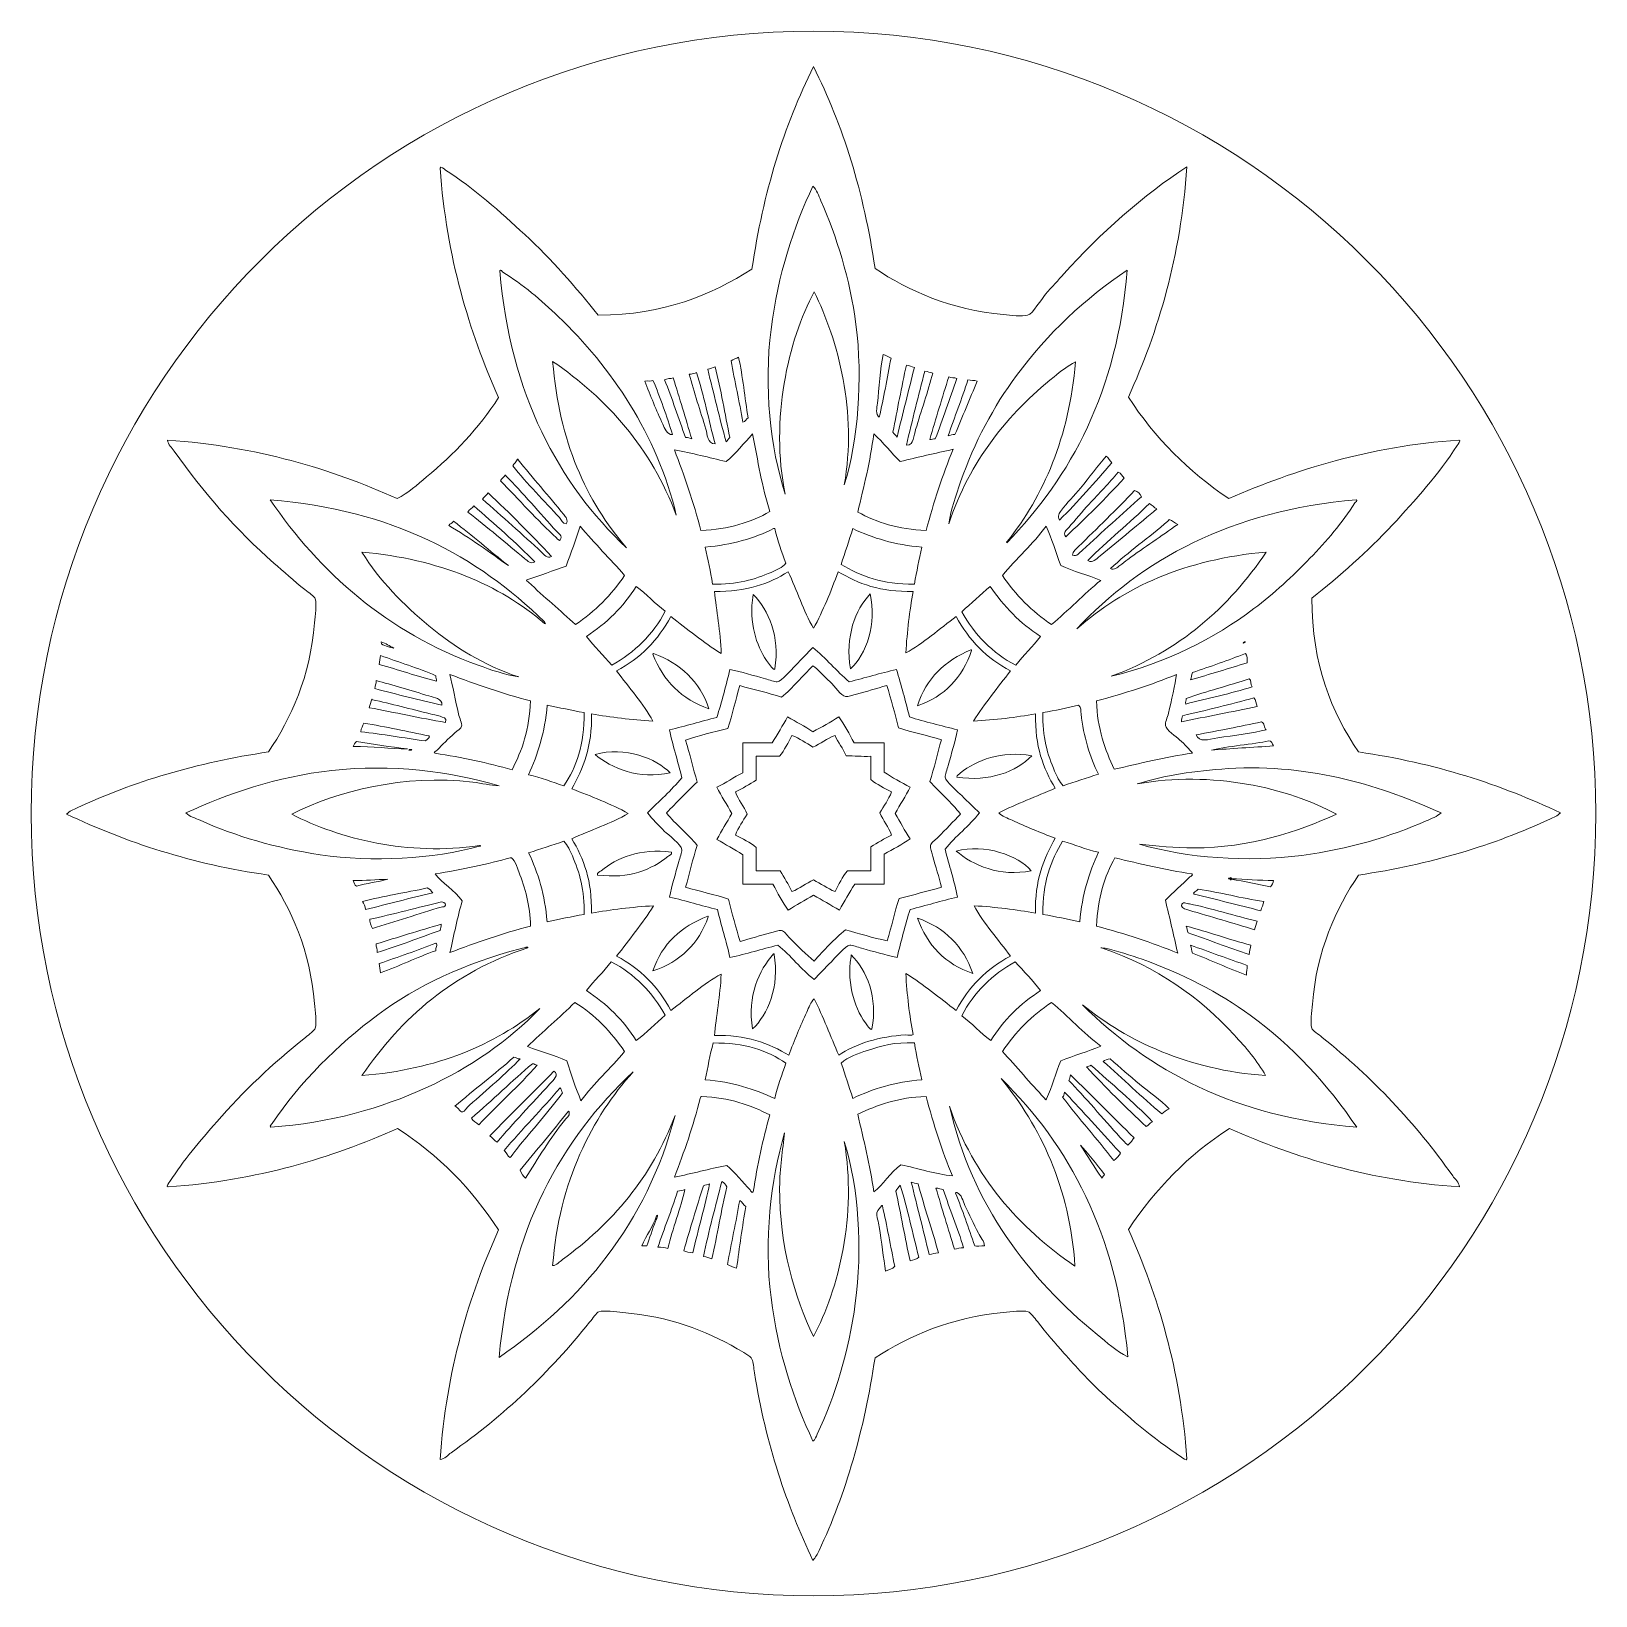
# Model space of a CAD drawing. Header units: centimetres. Extents: x -5.36 to 0.84, y -0.99 to 5.21.
import ezdxf

# ---------------------------------------------------------------- set-up
doc = ezdxf.new("R2010")
doc.units = ezdxf.units.CM
doc.header["$MEASUREMENT"] = 0
doc.layers.add('Layer 1', color=7, linetype='Continuous')

msp = doc.modelspace()

# ---------------------------------------------------------------- linework, layer by layer
at = {"layer": 'Layer 1', "lineweight": 9}
msp.add_ellipse((-2.25988, 2.11332), major_axis=(0, 3.1), ratio=1, dxfattribs=at)
for points, knots in [([(-2.25989, 5.07314), (-2.14338, 4.84178), (-2.06025, 4.57709), (-2.01609, 4.27343), (-2.01609, 4.27343), (-1.88323, 4.18393), (-1.71675, 4.11067), (-1.5065, 4.09057), (-1.5065, 4.09057), (-1.47722, 4.08777), (-1.43402, 4.08218), (-1.41143, 4.08815), (-1.41143, 4.08815), (-1.3909, 4.09359), (-1.35621, 4.15236), (-1.34072, 4.17104), (-1.34072, 4.17104), (-1.31527, 4.20166), (-1.28877, 4.22772), (-1.26759, 4.25148), (-1.26759, 4.25148), (-1.12662, 4.41011), (-0.95145, 4.56639), (-0.77995, 4.67574), (-0.77995, 4.67574), (-0.80438, 4.31899), (-0.89306, 4.02653), (-1.01159, 3.76391), (-1.01159, 3.76391), (-0.90772, 3.60112), (-0.77328, 3.46905), (-0.61417, 3.3616), (-0.61417, 3.3616), (-0.34823, 3.47679), (-0.05846, 3.5682), (0.29764, 3.59322), (0.29764, 3.59322), (0.30838, 3.59099), (0.29407, 3.57711), (0.29039, 3.57129), (0.29039, 3.57129), (0.2195, 3.45958), (0.12469, 3.354), (0.03437, 3.25678), (0.03437, 3.25678), (-0.06392, 3.15099), (-0.17386, 3.05499), (-0.28504, 2.96663), (-0.28504, 2.96663), (-0.28452, 2.70221), (-0.20639, 2.51543), (-0.09976, 2.35713), (-0.09976, 2.35713), (0.20384, 2.3137), (0.46492, 2.22774), (0.69997, 2.11578), (0.69997, 2.11578), (0.68898, 2.10384), (0.6724, 2.09786), (0.65853, 2.09135), (0.65853, 2.09135), (0.43828, 1.98863), (0.18513, 1.91103), (-0.09976, 1.86951), (-0.09976, 1.86951), (-0.18919, 1.73714), (-0.26563, 1.57015), (-0.28261, 1.3575), (-0.28261, 1.3575), (-0.28499, 1.32747), (-0.29174, 1.2846), (-0.28504, 1.26246), (-0.28504, 1.26246), (-0.28192, 1.25215), (-0.25971, 1.23876), (-0.24361, 1.22588), (-0.24361, 1.22588), (-0.04589, 1.0674), (0.12616, 0.88685), (0.27328, 0.67727), (0.27328, 0.67727), (0.28274, 0.66382), (0.2988, 0.65139), (0.30012, 0.6334), (0.30012, 0.6334), (-0.05633, 0.65811), (-0.3475, 0.74811), (-0.61173, 0.86499), (-0.61173, 0.86499), (-0.77436, 0.76104), (-0.90456, 0.6247), (-1.01159, 0.46517), (-1.01159, 0.46517), (-0.89488, 0.20152), (-0.80549, -0.08942), (-0.77995, -0.44424), (-0.77995, -0.44424), (-0.78231, -0.45489), (-0.79592, -0.44076), (-0.80189, -0.43695), (-0.80189, -0.43695), (-0.91403, -0.36512), (-1.01858, -0.27194), (-1.11886, -0.18093), (-1.11886, -0.18093), (-1.17057, -0.13397), (-1.21862, -0.08017), (-1.26759, -0.02486), (-1.26759, -0.02486), (-1.30103, 0.0129), (-1.3364, 0.05393), (-1.37242, 0.09949), (-1.37242, 0.09949), (-1.38414, 0.11422), (-1.40079, 0.1359), (-1.40899, 0.13849), (-1.40899, 0.13849), (-1.43109, 0.14526), (-1.47691, 0.13877), (-1.5065, 0.13602), (-1.5065, 0.13602), (-1.71405, 0.11652), (-1.88035, 0.04407), (-2.01609, -0.04437), (-2.01609, -0.04437), (-2.05888, -0.32875), (-2.13116, -0.58326), (-2.23795, -0.80752), (-2.23795, -0.80752), (-2.24413, -0.82053), (-2.25187, -0.836), (-2.26231, -0.84652), (-2.26231, -0.84652), (-2.3657, -0.62955), (-2.44844, -0.38781), (-2.49395, -0.10292), (-2.49395, -0.10292), (-2.49703, -0.08376), (-2.49842, -0.06066), (-2.50366, -0.04925), (-2.50366, -0.04925), (-2.51033, -0.03495), (-2.5415, -0.01982), (-2.56222, -0.00783), (-2.56222, -0.00783), (-2.69088, 0.06665), (-2.83187, 0.11876), (-3.0157, 0.13602), (-3.0157, 0.13602), (-3.04389, 0.1387), (-3.08927, 0.14526), (-3.11077, 0.13849), (-3.11077, 0.13849), (-3.12001, 0.13556), (-3.13447, 0.11315), (-3.14732, 0.09701), (-3.14732, 0.09701), (-3.30645, -0.10237), (-3.48649, -0.27226), (-3.6959, -0.41981), (-3.6959, -0.41981), (-3.70969, -0.42955), (-3.72134, -0.44541), (-3.7398, -0.44665), (-3.7398, -0.44665), (-3.71436, -0.09176), (-3.62633, 0.20051), (-3.50818, 0.46271), (-3.50818, 0.46271), (-3.61319, 0.62511), (-3.74599, 0.75971), (-3.90803, 0.86499), (-3.90803, 0.86499), (-4.1714, 0.74799), (-4.46251, 0.65883), (-4.81741, 0.6334), (-4.81741, 0.6334), (-4.82689, 0.63581), (-4.8138, 0.64959), (-4.81015, 0.65536), (-4.81015, 0.65536), (-4.75861, 0.73672), (-4.68987, 0.81803), (-4.62484, 0.89183), (-4.62484, 0.89183), (-4.51866, 1.01242), (-4.40462, 1.12153), (-4.27371, 1.22588), (-4.27371, 1.22588), (-4.2589, 1.23769), (-4.23715, 1.2545), (-4.23473, 1.26246), (-4.23473, 1.26246), (-4.22802, 1.28453), (-4.23463, 1.32937), (-4.23715, 1.35997), (-4.23715, 1.35997), (-4.25463, 1.56871), (-4.32978, 1.73624), (-4.42001, 1.86951), (-4.42001, 1.86951), (-4.72391, 1.91266), (-4.98434, 1.99922), (-5.21972, 2.11085), (-5.21972, 2.11085), (-5.2089, 2.12273), (-5.19233, 2.12868), (-5.17829, 2.13528), (-5.17829, 2.13528), (-4.95863, 2.23855), (-4.70405, 2.31567), (-4.42001, 2.35713), (-4.42001, 2.35713), (-4.3302, 2.48989), (-4.25475, 2.65632), (-4.23715, 2.86914), (-4.23715, 2.86914), (-4.23477, 2.89827), (-4.22807, 2.94232), (-4.23473, 2.96418), (-4.23473, 2.96418), (-4.23786, 2.97438), (-4.25963, 2.98771), (-4.27615, 3.00076), (-4.27615, 3.00076), (-4.31892, 3.03448), (-4.36077, 3.07254), (-4.39806, 3.10559), (-4.39806, 3.10559), (-4.54706, 3.23751), (-4.6778, 3.38354), (-4.79304, 3.54932), (-4.79304, 3.54932), (-4.80287, 3.56342), (-4.8185, 3.57493), (-4.81988, 3.59322), (-4.81988, 3.59322), (-4.46483, 3.56789), (-4.17274, 3.4797), (-3.91049, 3.3616), (-3.91049, 3.3616), (-3.86608, 3.38308), (-3.82997, 3.41662), (-3.79342, 3.44694), (-3.79342, 3.44694), (-3.68542, 3.5366), (-3.5868, 3.6393), (-3.50818, 3.76145), (-3.50818, 3.76145), (-3.62477, 4.02521), (-3.71428, 4.31608), (-3.7398, 4.67083), (-3.7398, 4.67083), (-3.73731, 4.68145), (-3.7242, 4.66756), (-3.71785, 4.66357), (-3.71785, 4.66357), (-3.60621, 4.59207), (-3.50131, 4.49757), (-3.40333, 4.40755), (-3.40333, 4.40755), (-3.297, 4.3098), (-3.20237, 4.19859), (-3.1132, 4.08815), (-3.1132, 4.08815), (-2.85033, 4.0894), (-2.66567, 4.16886), (-2.50366, 4.27099), (-2.50366, 4.27099), (-2.45992, 4.57593), (-2.37585, 4.84043), (-2.25989, 5.07314)], [0, 0, 0, 0, 0.0144928, 0.0144928, 0.0144928, 0.0144928, 0.0289855, 0.0289855, 0.0289855, 0.0289855, 0.0434783, 0.0434783, 0.0434783, 0.0434783, 0.057971, 0.057971, 0.057971, 0.057971, 0.0724638, 0.0724638, 0.0724638, 0.0724638, 0.0869565, 0.0869565, 0.0869565, 0.0869565, 0.1014493, 0.1014493, 0.1014493, 0.1014493, 0.115942, 0.115942, 0.115942, 0.115942, 0.1304348, 0.1304348, 0.1304348, 0.1304348, 0.1449275, 0.1449275, 0.1449275, 0.1449275, 0.1594203, 0.1594203, 0.1594203, 0.1594203, 0.173913, 0.173913, 0.173913, 0.173913, 0.1884058, 0.1884058, 0.1884058, 0.1884058, 0.2028986, 0.2028986, 0.2028986, 0.2028986, 0.2173913, 0.2173913, 0.2173913, 0.2173913, 0.2318841, 0.2318841, 0.2318841, 0.2318841, 0.2463768, 0.2463768, 0.2463768, 0.2463768, 0.2608696, 0.2608696, 0.2608696, 0.2608696, 0.2753623, 0.2753623, 0.2753623, 0.2753623, 0.2898551, 0.2898551, 0.2898551, 0.2898551, 0.3043478, 0.3043478, 0.3043478, 0.3043478, 0.3188406, 0.3188406, 0.3188406, 0.3188406, 0.3333333, 0.3333333, 0.3333333, 0.3333333, 0.3478261, 0.3478261, 0.3478261, 0.3478261, 0.3623188, 0.3623188, 0.3623188, 0.3623188, 0.3768116, 0.3768116, 0.3768116, 0.3768116, 0.3913043, 0.3913043, 0.3913043, 0.3913043, 0.4057971, 0.4057971, 0.4057971, 0.4057971, 0.4202899, 0.4202899, 0.4202899, 0.4202899, 0.4347826, 0.4347826, 0.4347826, 0.4347826, 0.4492754, 0.4492754, 0.4492754, 0.4492754, 0.4637681, 0.4637681, 0.4637681, 0.4637681, 0.4782609, 0.4782609, 0.4782609, 0.4782609, 0.4927536, 0.4927536, 0.4927536, 0.4927536, 0.5072464, 0.5072464, 0.5072464, 0.5072464, 0.5217391, 0.5217391, 0.5217391, 0.5217391, 0.5362319, 0.5362319, 0.5362319, 0.5362319, 0.5507246, 0.5507246, 0.5507246, 0.5507246, 0.5652174, 0.5652174, 0.5652174, 0.5652174, 0.5797101, 0.5797101, 0.5797101, 0.5797101, 0.5942029, 0.5942029, 0.5942029, 0.5942029, 0.6086957, 0.6086957, 0.6086957, 0.6086957, 0.6231884, 0.6231884, 0.6231884, 0.6231884, 0.6376812, 0.6376812, 0.6376812, 0.6376812, 0.6521739, 0.6521739, 0.6521739, 0.6521739, 0.6666667, 0.6666667, 0.6666667, 0.6666667, 0.6811594, 0.6811594, 0.6811594, 0.6811594, 0.6956522, 0.6956522, 0.6956522, 0.6956522, 0.7101449, 0.7101449, 0.7101449, 0.7101449, 0.7246377, 0.7246377, 0.7246377, 0.7246377, 0.7391304, 0.7391304, 0.7391304, 0.7391304, 0.7536232, 0.7536232, 0.7536232, 0.7536232, 0.7681159, 0.7681159, 0.7681159, 0.7681159, 0.7826087, 0.7826087, 0.7826087, 0.7826087, 0.7971014, 0.7971014, 0.7971014, 0.7971014, 0.8115942, 0.8115942, 0.8115942, 0.8115942, 0.826087, 0.826087, 0.826087, 0.826087, 0.8405797, 0.8405797, 0.8405797, 0.8405797, 0.8550725, 0.8550725, 0.8550725, 0.8550725, 0.8695652, 0.8695652, 0.8695652, 0.8695652, 0.884058, 0.884058, 0.884058, 0.884058, 0.8985507, 0.8985507, 0.8985507, 0.8985507, 0.9130435, 0.9130435, 0.9130435, 0.9130435, 0.9275362, 0.9275362, 0.9275362, 0.9275362, 0.942029, 0.942029, 0.942029, 0.942029, 0.9565217, 0.9565217, 0.9565217, 0.9565217, 0.9710145, 0.9710145, 0.9710145, 0.9710145, 1, 1, 1, 1]), ([(-2.13796, 3.41526), (-2.13796, 3.41526), (-2.13796, 3.41526), (-2.13796, 3.41526), (-2.13796, 3.41526), (-2.08274, 3.59122), (-2.06415, 3.83404), (-2.09166, 4.05158), (-2.09166, 4.05158), (-2.11415, 4.22943), (-2.16971, 4.40267), (-2.2306, 4.54166), (-2.2306, 4.54166), (-2.23959, 4.56209), (-2.24754, 4.58438), (-2.26231, 4.60017), (-2.26231, 4.60017), (-2.33813, 4.43955), (-2.40065, 4.24919), (-2.42811, 4.03208), (-2.42811, 4.03208), (-2.45682, 3.80519), (-2.43125, 3.564), (-2.37206, 3.37866), (-2.37206, 3.37866), (-2.4327, 3.67293), (-2.36015, 3.98876), (-2.25745, 4.18083), (-2.25745, 4.18083), (-2.16139, 3.98974), (-2.08692, 3.70177), (-2.13796, 3.41526)], [0, 0, 0, 0, 0.1111111, 0.1111111, 0.1111111, 0.1111111, 0.2222222, 0.2222222, 0.2222222, 0.2222222, 0.3333333, 0.3333333, 0.3333333, 0.3333333, 0.4444444, 0.4444444, 0.4444444, 0.4444444, 0.5555556, 0.5555556, 0.5555556, 0.5555556, 0.6666667, 0.6666667, 0.6666667, 0.6666667, 0.7777778, 0.7777778, 0.7777778, 0.7777778, 1, 1, 1, 1]), ([(-2.80358, 3.29575), (-2.80358, 3.29575), (-2.80358, 3.29575), (-2.80358, 3.29575), (-2.80358, 3.29575), (-2.8808, 3.61747), (-3.06069, 3.88061), (-3.27167, 4.08327), (-3.27167, 4.08327), (-3.33818, 4.14711), (-3.41383, 4.21066), (-3.49111, 4.25882), (-3.49111, 4.25882), (-3.49324, 4.26017), (-3.49871, 4.27196), (-3.5033, 4.2637), (-3.5033, 4.2637), (-3.46133, 3.77409), (-3.26969, 3.41999), (-3.00105, 3.16651), (-3.00105, 3.16651), (-3.16053, 3.35084), (-3.26749, 3.58765), (-3.29362, 3.90529), (-3.29362, 3.90529), (-3.07686, 3.7556), (-2.90354, 3.56234), (-2.80358, 3.29575)], [0, 0, 0, 0, 0.125, 0.125, 0.125, 0.125, 0.25, 0.25, 0.25, 0.25, 0.375, 0.375, 0.375, 0.375, 0.5, 0.5, 0.5, 0.5, 0.625, 0.625, 0.625, 0.625, 0.75, 0.75, 0.75, 0.75, 1, 1, 1, 1]), ([(-1.49189, 3.19094), (-1.49189, 3.19094), (-1.49189, 3.19094), (-1.49189, 3.19094), (-1.49189, 3.19094), (-1.49453, 3.19032), (-1.4977, 3.1869), (-1.49433, 3.18606), (-1.49433, 3.18606), (-1.23823, 3.44927), (-1.05588, 3.78627), (-1.01645, 4.26617), (-1.01645, 4.26617), (-1.18418, 4.1557), (-1.33301, 4.01371), (-1.45535, 3.84922), (-1.45535, 3.84922), (-1.54682, 3.7262), (-1.62179, 3.58471), (-1.67719, 3.42744), (-1.67719, 3.42744), (-1.6959, 3.37423), (-1.71467, 3.31921), (-1.72353, 3.26166), (-1.72353, 3.26166), (-1.64063, 3.51085), (-1.48898, 3.69821), (-1.3066, 3.84436), (-1.3066, 3.84436), (-1.27997, 3.86568), (-1.25263, 3.88823), (-1.22127, 3.90285), (-1.22127, 3.90285), (-1.24789, 3.60197), (-1.34741, 3.37404), (-1.49189, 3.19094)], [0, 0, 0, 0, 0.1, 0.1, 0.1, 0.1, 0.2, 0.2, 0.2, 0.2, 0.3, 0.3, 0.3, 0.3, 0.4, 0.4, 0.4, 0.4, 0.5, 0.5, 0.5, 0.5, 0.6, 0.6, 0.6, 0.6, 0.7, 0.7, 0.7, 0.7, 0.8, 0.8, 0.8, 0.8, 1, 1, 1, 1]), ([(-2.58657, 3.90776), (-2.58657, 3.90776), (-2.58657, 3.90776), (-2.58657, 3.90776), (-2.58657, 3.90776), (-2.57242, 3.82521), (-2.55334, 3.74758), (-2.54029, 3.66394), (-2.54029, 3.66394), (-2.52917, 3.66583), (-2.52743, 3.67711), (-2.51835, 3.681), (-2.51835, 3.681), (-2.53289, 3.75984), (-2.53937, 3.84689), (-2.55735, 3.92235), (-2.55735, 3.92235), (-2.56464, 3.91501), (-2.57803, 3.91384), (-2.58657, 3.90776)], [0, 0, 0, 0, 0.1666667, 0.1666667, 0.1666667, 0.1666667, 0.3333333, 0.3333333, 0.3333333, 0.3333333, 0.5, 0.5, 0.5, 0.5, 0.6666667, 0.6666667, 0.6666667, 0.6666667, 1, 1, 1, 1]), ([(-2.00631, 3.73951), (-2.00631, 3.73951), (-2.00631, 3.73951), (-2.00631, 3.73951), (-2.00631, 3.73951), (-2.00833, 3.72048), (-2.01537, 3.69515), (-1.99904, 3.68344), (-1.99904, 3.68344), (-1.98214, 3.75999), (-1.9673, 3.8387), (-1.95268, 3.91749), (-1.95268, 3.91749), (-1.96356, 3.92204), (-1.97214, 3.92891), (-1.98438, 3.93214), (-1.98438, 3.93214), (-1.99587, 3.87705), (-2.00024, 3.79733), (-2.00631, 3.73951)], [0, 0, 0, 0, 0.1666667, 0.1666667, 0.1666667, 0.1666667, 0.3333333, 0.3333333, 0.3333333, 0.3333333, 0.5, 0.5, 0.5, 0.5, 0.6666667, 0.6666667, 0.6666667, 0.6666667, 1, 1, 1, 1]), ([(-2.72313, 3.86142), (-2.72313, 3.86142), (-2.72313, 3.86142), (-2.72313, 3.86142), (-2.72313, 3.86142), (-2.73115, 3.85724), (-2.74106, 3.85496), (-2.75236, 3.85407), (-2.75236, 3.85407), (-2.73437, 3.7838), (-2.70736, 3.7067), (-2.68657, 3.6371), (-2.68657, 3.6371), (-2.68037, 3.61657), (-2.68179, 3.57798), (-2.64995, 3.57859), (-2.64995, 3.57859), (-2.67502, 3.6722), (-2.69483, 3.77103), (-2.72313, 3.86142)], [0, 0, 0, 0, 0.1666667, 0.1666667, 0.1666667, 0.1666667, 0.3333333, 0.3333333, 0.3333333, 0.3333333, 0.5, 0.5, 0.5, 0.5, 0.6666667, 0.6666667, 0.6666667, 0.6666667, 1, 1, 1, 1]), ([(-2.59145, 3.60301), (-2.59145, 3.60301), (-2.59145, 3.60301), (-2.59145, 3.60301), (-2.59145, 3.60301), (-2.61131, 3.69608), (-2.62608, 3.79428), (-2.64995, 3.88336), (-2.64995, 3.88336), (-2.65923, 3.8796), (-2.66895, 3.87629), (-2.67923, 3.87364), (-2.67923, 3.87364), (-2.65454, 3.77803), (-2.63244, 3.67986), (-2.60607, 3.58588), (-2.60607, 3.58588), (-2.60114, 3.59151), (-2.59734, 3.59828), (-2.59145, 3.60301)], [0, 0, 0, 0, 0.1666667, 0.1666667, 0.1666667, 0.1666667, 0.3333333, 0.3333333, 0.3333333, 0.3333333, 0.5, 0.5, 0.5, 0.5, 0.6666667, 0.6666667, 0.6666667, 0.6666667, 1, 1, 1, 1]), ([(-1.89175, 3.8907), (-1.89175, 3.8907), (-1.89175, 3.8907), (-1.89175, 3.8907), (-1.89175, 3.8907), (-1.91078, 3.80322), (-1.92767, 3.7137), (-1.94538, 3.62489), (-1.94538, 3.62489), (-1.9398, 3.6183), (-1.93453, 3.61132), (-1.92832, 3.60538), (-1.92832, 3.60538), (-1.90652, 3.69821), (-1.88264, 3.78891), (-1.86003, 3.88092), (-1.86003, 3.88092), (-1.87225, 3.88252), (-1.87838, 3.89016), (-1.89175, 3.8907)], [0, 0, 0, 0, 0.1666667, 0.1666667, 0.1666667, 0.1666667, 0.3333333, 0.3333333, 0.3333333, 0.3333333, 0.5, 0.5, 0.5, 0.5, 0.6666667, 0.6666667, 0.6666667, 0.6666667, 1, 1, 1, 1]), ([(-1.81856, 3.86628), (-1.81856, 3.86628), (-1.81856, 3.86628), (-1.81856, 3.86628), (-1.81856, 3.86628), (-1.84382, 3.76957), (-1.86818, 3.67207), (-1.89175, 3.57373), (-1.89175, 3.57373), (-1.87287, 3.57142), (-1.87007, 3.58303), (-1.86491, 3.59566), (-1.86491, 3.59566), (-1.85992, 3.60799), (-1.8581, 3.6248), (-1.85512, 3.63466), (-1.85512, 3.63466), (-1.83324, 3.70786), (-1.80605, 3.78652), (-1.7869, 3.85895), (-1.7869, 3.85895), (-1.79904, 3.85984), (-1.8061, 3.86578), (-1.81856, 3.86628)], [0, 0, 0, 0, 0.1428571, 0.1428571, 0.1428571, 0.1428571, 0.2857143, 0.2857143, 0.2857143, 0.2857143, 0.4285714, 0.4285714, 0.4285714, 0.4285714, 0.5714286, 0.5714286, 0.5714286, 0.5714286, 0.7142857, 0.7142857, 0.7142857, 0.7142857, 1, 1, 1, 1]), ([(-1.72353, 3.84436), (-1.72353, 3.84436), (-1.72353, 3.84436), (-1.72353, 3.84436), (-1.72353, 3.84436), (-1.74953, 3.76228), (-1.77453, 3.67918), (-1.79907, 3.59566), (-1.79907, 3.59566), (-1.78965, 3.59437), (-1.78716, 3.60003), (-1.77713, 3.5981), (-1.77713, 3.5981), (-1.74749, 3.67653), (-1.71888, 3.75604), (-1.69178, 3.83702), (-1.69178, 3.83702), (-1.70052, 3.84127), (-1.71516, 3.83967), (-1.72353, 3.84436)], [0, 0, 0, 0, 0.1666667, 0.1666667, 0.1666667, 0.1666667, 0.3333333, 0.3333333, 0.3333333, 0.3333333, 0.5, 0.5, 0.5, 0.5, 0.6666667, 0.6666667, 0.6666667, 0.6666667, 1, 1, 1, 1]), ([(-2.8962, 3.82973), (-2.8962, 3.82973), (-2.8962, 3.82973), (-2.8962, 3.82973), (-2.8962, 3.82973), (-2.90282, 3.8249), (-2.91752, 3.82827), (-2.92792, 3.82729), (-2.92792, 3.82729), (-2.9078, 3.76952), (-2.88132, 3.71009), (-2.85719, 3.65664), (-2.85719, 3.65664), (-2.84992, 3.64039), (-2.84202, 3.61399), (-2.81819, 3.61516), (-2.81819, 3.61516), (-2.84252, 3.68834), (-2.86634, 3.76209), (-2.8962, 3.82973)], [0, 0, 0, 0, 0.1666667, 0.1666667, 0.1666667, 0.1666667, 0.3333333, 0.3333333, 0.3333333, 0.3333333, 0.5, 0.5, 0.5, 0.5, 0.6666667, 0.6666667, 0.6666667, 0.6666667, 1, 1, 1, 1]), ([(-2.81577, 3.83945), (-2.81577, 3.83945), (-2.81577, 3.83945), (-2.81577, 3.83945), (-2.81577, 3.83945), (-2.82683, 3.83676), (-2.84106, 3.83718), (-2.84992, 3.83219), (-2.84992, 3.83219), (-2.82053, 3.7575), (-2.79433, 3.67972), (-2.767, 3.60301), (-2.767, 3.60301), (-2.75667, 3.60356), (-2.74976, 3.6007), (-2.74264, 3.5981), (-2.74264, 3.5981), (-2.76645, 3.67907), (-2.79093, 3.75943), (-2.81577, 3.83945)], [0, 0, 0, 0, 0.1666667, 0.1666667, 0.1666667, 0.1666667, 0.3333333, 0.3333333, 0.3333333, 0.3333333, 0.5, 0.5, 0.5, 0.5, 0.6666667, 0.6666667, 0.6666667, 0.6666667, 1, 1, 1, 1]), ([(-1.72597, 3.6103), (-1.72597, 3.6103), (-1.72597, 3.6103), (-1.72597, 3.6103), (-1.72597, 3.6103), (-1.71669, 3.61163), (-1.71072, 3.6162), (-1.69912, 3.61516), (-1.69912, 3.61516), (-1.66973, 3.6858), (-1.64051, 3.75646), (-1.61135, 3.82729), (-1.61135, 3.82729), (-1.62168, 3.83076), (-1.63802, 3.82824), (-1.6479, 3.83219), (-1.6479, 3.83219), (-1.67228, 3.75657), (-1.70047, 3.68479), (-1.72597, 3.6103)], [0, 0, 0, 0, 0.1666667, 0.1666667, 0.1666667, 0.1666667, 0.3333333, 0.3333333, 0.3333333, 0.3333333, 0.5, 0.5, 0.5, 0.5, 0.6666667, 0.6666667, 0.6666667, 0.6666667, 1, 1, 1, 1]), ([(-2.60607, 3.50789), (-2.60607, 3.50789), (-2.60607, 3.50789), (-2.60607, 3.50789), (-2.60607, 3.50789), (-2.67357, 3.5241), (-2.74028, 3.54112), (-2.81092, 3.55423), (-2.81092, 3.55423), (-2.77125, 3.45245), (-2.73554, 3.34671), (-2.70607, 3.23482), (-2.70607, 3.23482), (-2.5949, 3.23986), (-2.50602, 3.26721), (-2.433, 3.31044), (-2.433, 3.31044), (-2.46344, 3.40514), (-2.48047, 3.51321), (-2.50122, 3.6176), (-2.50122, 3.6176), (-2.53608, 3.5809), (-2.56654, 3.53988), (-2.60607, 3.50789)], [0, 0, 0, 0, 0.1428571, 0.1428571, 0.1428571, 0.1428571, 0.2857143, 0.2857143, 0.2857143, 0.2857143, 0.4285714, 0.4285714, 0.4285714, 0.4285714, 0.5714286, 0.5714286, 0.5714286, 0.5714286, 0.7142857, 0.7142857, 0.7142857, 0.7142857, 1, 1, 1, 1]), ([(-2.08432, 3.30797), (-2.08432, 3.30797), (-2.08432, 3.30797), (-2.08432, 3.30797), (-2.08432, 3.30797), (-2.01026, 3.26743), (-1.92383, 3.23929), (-1.81369, 3.23482), (-1.81369, 3.23482), (-1.78302, 3.34714), (-1.74863, 3.45582), (-1.70647, 3.55667), (-1.70647, 3.55667), (-1.77675, 3.54079), (-1.84748, 3.52542), (-1.91612, 3.50789), (-1.91612, 3.50789), (-1.95208, 3.54346), (-1.98281, 3.58424), (-2.02097, 3.6176), (-2.02097, 3.6176), (-2.03497, 3.50727), (-2.06056, 3.40851), (-2.08432, 3.30797)], [0, 0, 0, 0, 0.1428571, 0.1428571, 0.1428571, 0.1428571, 0.2857143, 0.2857143, 0.2857143, 0.2857143, 0.4285714, 0.4285714, 0.4285714, 0.4285714, 0.5714286, 0.5714286, 0.5714286, 0.5714286, 0.7142857, 0.7142857, 0.7142857, 0.7142857, 1, 1, 1, 1]), ([(-3.45211, 3.49081), (-3.45211, 3.49081), (-3.45211, 3.49081), (-3.45211, 3.49081), (-3.45211, 3.49081), (-3.39471, 3.42072), (-3.32616, 3.3512), (-3.26683, 3.28603), (-3.26683, 3.28603), (-3.25904, 3.27752), (-3.25419, 3.2612), (-3.23999, 3.26166), (-3.23999, 3.26166), (-3.23091, 3.27594), (-3.24166, 3.28811), (-3.24976, 3.29819), (-3.24976, 3.29819), (-3.30843, 3.37137), (-3.37392, 3.44387), (-3.43018, 3.51522), (-3.43018, 3.51522), (-3.43034, 3.51667), (-3.43054, 3.51807), (-3.43262, 3.51766), (-3.43262, 3.51766), (-3.43776, 3.50738), (-3.44519, 3.49943), (-3.45211, 3.49081)], [0, 0, 0, 0, 0.125, 0.125, 0.125, 0.125, 0.25, 0.25, 0.25, 0.25, 0.375, 0.375, 0.375, 0.375, 0.5, 0.5, 0.5, 0.5, 0.625, 0.625, 0.625, 0.625, 0.75, 0.75, 0.75, 0.75, 1, 1, 1, 1]), ([(-1.09936, 3.52981), (-1.09936, 3.52981), (-1.09936, 3.52981), (-1.09936, 3.52981), (-1.09936, 3.52981), (-1.13386, 3.49006), (-1.16673, 3.44567), (-1.20177, 3.40304), (-1.20177, 3.40304), (-1.22595, 3.37366), (-1.25531, 3.34445), (-1.2773, 3.31525), (-1.2773, 3.31525), (-1.28657, 3.30304), (-1.29328, 3.29186), (-1.28466, 3.27625), (-1.28466, 3.27625), (-1.21206, 3.34834), (-1.14511, 3.42609), (-1.07743, 3.50301), (-1.07743, 3.50301), (-1.08563, 3.51103), (-1.09049, 3.52245), (-1.09936, 3.52981)], [0, 0, 0, 0, 0.1428571, 0.1428571, 0.1428571, 0.1428571, 0.2857143, 0.2857143, 0.2857143, 0.2857143, 0.4285714, 0.4285714, 0.4285714, 0.4285714, 0.5714286, 0.5714286, 0.5714286, 0.5714286, 0.7142857, 0.7142857, 0.7142857, 0.7142857, 1, 1, 1, 1]), ([(-3.27899, 3.23235), (-3.27899, 3.23235), (-3.27899, 3.23235), (-3.27899, 3.23235), (-3.27899, 3.23235), (-3.34363, 3.30413), (-3.41374, 3.3849), (-3.47896, 3.45182), (-3.47896, 3.45182), (-3.47906, 3.45328), (-3.47932, 3.45468), (-3.48134, 3.45428), (-3.48134, 3.45428), (-3.4868, 3.4459), (-3.49529, 3.44055), (-3.50084, 3.43232), (-3.50084, 3.43232), (-3.42961, 3.35927), (-3.35253, 3.27431), (-3.27899, 3.20556), (-3.27899, 3.20556), (-3.27532, 3.20209), (-3.26549, 3.18949), (-3.26439, 3.19827), (-3.26439, 3.19827), (-3.25237, 3.21291), (-3.27156, 3.22417), (-3.27899, 3.23235)], [0, 0, 0, 0, 0.125, 0.125, 0.125, 0.125, 0.25, 0.25, 0.25, 0.25, 0.375, 0.375, 0.375, 0.375, 0.5, 0.5, 0.5, 0.5, 0.625, 0.625, 0.625, 0.625, 0.75, 0.75, 0.75, 0.75, 1, 1, 1, 1]), ([(-1.05302, 3.46644), (-1.05302, 3.46644), (-1.05302, 3.46644), (-1.05302, 3.46644), (-1.05302, 3.46644), (-1.08656, 3.42288), (-1.12885, 3.38225), (-1.16759, 3.33967), (-1.16759, 3.33967), (-1.19521, 3.30935), (-1.22184, 3.27662), (-1.24809, 3.24704), (-1.24809, 3.24704), (-1.25778, 3.23604), (-1.27275, 3.22804), (-1.26027, 3.21044), (-1.26027, 3.21044), (-1.18003, 3.28458), (-1.10281, 3.36179), (-1.02865, 3.44204), (-1.02865, 3.44204), (-1.03747, 3.44949), (-1.04044, 3.46275), (-1.05302, 3.46644)], [0, 0, 0, 0, 0.1428571, 0.1428571, 0.1428571, 0.1428571, 0.2857143, 0.2857143, 0.2857143, 0.2857143, 0.4285714, 0.4285714, 0.4285714, 0.4285714, 0.5714286, 0.5714286, 0.5714286, 0.5714286, 0.7142857, 0.7142857, 0.7142857, 0.7142857, 1, 1, 1, 1]), ([(-3.32533, 2.86667), (-3.32533, 2.86667), (-3.32533, 2.86667), (-3.32533, 2.86667), (-3.32533, 2.86667), (-3.3227, 2.86577), (-3.31945, 2.86375), (-3.32289, 2.86667), (-3.32289, 2.86667), (-3.32345, 2.8702), (-3.3269, 2.87081), (-3.32777, 2.87402), (-3.32777, 2.87402), (-3.59159, 3.13272), (-3.92957, 3.31735), (-4.41274, 3.35672), (-4.41274, 3.35672), (-4.21813, 3.06968), (-3.94666, 2.8289), (-3.58861, 2.70092), (-3.58861, 2.70092), (-3.53765, 2.68265), (-3.48374, 2.66393), (-3.42774, 2.65458), (-3.42774, 2.65458), (-3.56668, 2.70014), (-3.68202, 2.77259), (-3.78371, 2.85692), (-3.78371, 2.85692), (-3.88463, 2.94069), (-3.97927, 3.03427), (-4.04943, 3.14948), (-4.04943, 3.14948), (-3.74199, 3.12129), (-3.50702, 3.0206), (-3.32533, 2.86667)], [0, 0, 0, 0, 0.1, 0.1, 0.1, 0.1, 0.2, 0.2, 0.2, 0.2, 0.3, 0.3, 0.3, 0.3, 0.4, 0.4, 0.4, 0.4, 0.5, 0.5, 0.5, 0.5, 0.6, 0.6, 0.6, 0.6, 0.7, 0.7, 0.7, 0.7, 0.8, 0.8, 0.8, 0.8, 1, 1, 1, 1]), ([(-3.54962, 3.38354), (-3.54962, 3.38354), (-3.54962, 3.38354), (-3.54962, 3.38354), (-3.54962, 3.38354), (-3.55551, 3.37397), (-3.56576, 3.36877), (-3.57158, 3.35916), (-3.57158, 3.35916), (-3.49518, 3.29203), (-3.41219, 3.21672), (-3.33748, 3.14948), (-3.33748, 3.14948), (-3.32732, 3.14033), (-3.31623, 3.12218), (-3.2985, 3.13243), (-3.2985, 3.13243), (-3.37916, 3.21919), (-3.46288, 3.30289), (-3.54962, 3.38354)], [0, 0, 0, 0, 0.1666667, 0.1666667, 0.1666667, 0.1666667, 0.3333333, 0.3333333, 0.3333333, 0.3333333, 0.5, 0.5, 0.5, 0.5, 0.6666667, 0.6666667, 0.6666667, 0.6666667, 1, 1, 1, 1]), ([(-0.98719, 3.39331), (-0.98719, 3.39331), (-0.98719, 3.39331), (-0.98719, 3.39331), (-0.98719, 3.39331), (-1.05806, 3.31885), (-1.13781, 3.24271), (-1.20904, 3.17143), (-1.20904, 3.17143), (-1.21824, 3.1622), (-1.23321, 3.15166), (-1.23343, 3.13731), (-1.23343, 3.13731), (-1.21626, 3.12963), (-1.20463, 3.14746), (-1.19443, 3.15681), (-1.19443, 3.15681), (-1.11655, 3.22832), (-1.0368, 3.29927), (-0.96037, 3.36893), (-0.96037, 3.36893), (-0.9653, 3.38105), (-0.97496, 3.3885), (-0.98719, 3.39331)], [0, 0, 0, 0, 0.1428571, 0.1428571, 0.1428571, 0.1428571, 0.2857143, 0.2857143, 0.2857143, 0.2857143, 0.4285714, 0.4285714, 0.4285714, 0.4285714, 0.5714286, 0.5714286, 0.5714286, 0.5714286, 0.7142857, 0.7142857, 0.7142857, 0.7142857, 1, 1, 1, 1]), ([(-1.07987, 2.65704), (-1.07987, 2.65704), (-1.07987, 2.65704), (-1.07987, 2.65704), (-1.07987, 2.65704), (-0.86622, 2.70881), (-0.67299, 2.80536), (-0.5142, 2.92517), (-0.5142, 2.92517), (-0.43429, 2.98552), (-0.36103, 3.05382), (-0.29233, 3.12509), (-0.29233, 3.12509), (-0.22772, 3.19217), (-0.16331, 3.26603), (-0.11435, 3.34453), (-0.11435, 3.34453), (-0.11301, 3.34666), (-0.10122, 3.35213), (-0.10948, 3.35672), (-0.10948, 3.35672), (-0.60606, 3.31447), (-0.96165, 3.11799), (-1.21637, 2.84476), (-1.21637, 2.84476), (-1.03072, 3.01097), (-0.78808, 3.12028), (-0.46546, 3.14948), (-0.46546, 3.14948), (-0.61437, 2.92955), (-0.80996, 2.75606), (-1.07987, 2.65704)], [0, 0, 0, 0, 0.1111111, 0.1111111, 0.1111111, 0.1111111, 0.2222222, 0.2222222, 0.2222222, 0.2222222, 0.3333333, 0.3333333, 0.3333333, 0.3333333, 0.4444444, 0.4444444, 0.4444444, 0.4444444, 0.5555556, 0.5555556, 0.5555556, 0.5555556, 0.6666667, 0.6666667, 0.6666667, 0.6666667, 0.7777778, 0.7777778, 0.7777778, 0.7777778, 1, 1, 1, 1]), ([(-3.60569, 3.33238), (-3.60569, 3.33238), (-3.60569, 3.33238), (-3.60569, 3.33238), (-3.60569, 3.33238), (-3.61198, 3.3224), (-3.62517, 3.31932), (-3.63009, 3.30797), (-3.63009, 3.30797), (-3.55471, 3.24983), (-3.47592, 3.18202), (-3.40333, 3.12269), (-3.40333, 3.12269), (-3.39324, 3.11446), (-3.38036, 3.09988), (-3.36432, 3.11047), (-3.36432, 3.11047), (-3.43431, 3.18371), (-3.52888, 3.26317), (-3.60569, 3.33238)], [0, 0, 0, 0, 0.1666667, 0.1666667, 0.1666667, 0.1666667, 0.3333333, 0.3333333, 0.3333333, 0.3333333, 0.5, 0.5, 0.5, 0.5, 0.6666667, 0.6666667, 0.6666667, 0.6666667, 1, 1, 1, 1]), ([(-0.92868, 3.34209), (-0.92868, 3.34209), (-0.92868, 3.34209), (-0.92868, 3.34209), (-0.92868, 3.34209), (-1.00705, 3.26363), (-1.09542, 3.19513), (-1.17249, 3.11535), (-1.17249, 3.11535), (-1.15124, 3.10442), (-1.14181, 3.12023), (-1.12372, 3.13484), (-1.12372, 3.13484), (-1.04784, 3.19626), (-0.96665, 3.26333), (-0.89941, 3.32015), (-0.89941, 3.32015), (-0.91117, 3.32552), (-0.9178, 3.3359), (-0.92868, 3.34209)], [0, 0, 0, 0, 0.1666667, 0.1666667, 0.1666667, 0.1666667, 0.3333333, 0.3333333, 0.3333333, 0.3333333, 0.5, 0.5, 0.5, 0.5, 0.6666667, 0.6666667, 0.6666667, 0.6666667, 1, 1, 1, 1]), ([(-3.46917, 3.09585), (-3.46917, 3.09585), (-3.46917, 3.09585), (-3.46917, 3.09585), (-3.46917, 3.09585), (-3.54238, 3.15351), (-3.61146, 3.21525), (-3.68617, 3.27135), (-3.68617, 3.27135), (-3.69024, 3.26333), (-3.70232, 3.26317), (-3.70567, 3.25432), (-3.70567, 3.25432), (-3.62257, 3.20741), (-3.54098, 3.14595), (-3.46917, 3.09585)], [0, 0, 0, 0, 0.2, 0.2, 0.2, 0.2, 0.4, 0.4, 0.4, 0.4, 0.6, 0.6, 0.6, 0.6, 1, 1, 1, 1]), ([(-3.23999, 3.09344), (-3.23999, 3.09344), (-3.23999, 3.09344), (-3.23999, 3.09344), (-3.23999, 3.09344), (-3.29269, 3.07618), (-3.34228, 3.05595), (-3.39604, 3.03981), (-3.39604, 3.03981), (-3.40053, 3.03415), (-3.39069, 3.03197), (-3.38874, 3.03001), (-3.38874, 3.03001), (-3.32867, 2.97179), (-3.26232, 2.91795), (-3.20346, 2.86179), (-3.20346, 2.86179), (-3.12589, 2.91431), (-3.06089, 2.97937), (-3.00837, 3.05684), (-3.00837, 3.05684), (-3.06574, 3.12303), (-3.12862, 3.18371), (-3.18395, 3.25185), (-3.18395, 3.25185), (-3.20214, 3.19857), (-3.22084, 3.14578), (-3.23999, 3.09344)], [0, 0, 0, 0, 0.125, 0.125, 0.125, 0.125, 0.25, 0.25, 0.25, 0.25, 0.375, 0.375, 0.375, 0.375, 0.5, 0.5, 0.5, 0.5, 0.625, 0.625, 0.625, 0.625, 0.75, 0.75, 0.75, 0.75, 1, 1, 1, 1]), ([(-2.68896, 3.16898), (-2.68896, 3.16898), (-2.68896, 3.16898), (-2.68896, 3.16898), (-2.68896, 3.16898), (-2.67996, 3.11955), (-2.66749, 3.07343), (-2.65973, 3.02272), (-2.65973, 3.02272), (-2.56567, 3.01964), (-2.49058, 3.04098), (-2.42811, 3.06901), (-2.42811, 3.06901), (-2.40748, 3.07831), (-2.38307, 3.08666), (-2.3696, 3.10559), (-2.3696, 3.10559), (-2.38569, 3.14964), (-2.40186, 3.19362), (-2.4135, 3.24216), (-2.4135, 3.24216), (-2.4151, 3.24216), (-2.41672, 3.24216), (-2.41832, 3.24216), (-2.41832, 3.24216), (-2.49447, 3.20366), (-2.58372, 3.17828), (-2.68896, 3.16898)], [0, 0, 0, 0, 0.125, 0.125, 0.125, 0.125, 0.25, 0.25, 0.25, 0.25, 0.375, 0.375, 0.375, 0.375, 0.5, 0.5, 0.5, 0.5, 0.625, 0.625, 0.625, 0.625, 0.75, 0.75, 0.75, 0.75, 1, 1, 1, 1]), ([(-2.10387, 3.24216), (-2.10387, 3.24216), (-2.10387, 3.24216), (-2.10387, 3.24216), (-2.10387, 3.24216), (-2.11901, 3.19469), (-2.13512, 3.14829), (-2.15016, 3.10078), (-2.15016, 3.10078), (-2.07448, 3.0537), (-1.98513, 3.02033), (-1.86003, 3.02272), (-1.86003, 3.02272), (-1.85201, 3.07321), (-1.83986, 3.11955), (-1.8308, 3.16898), (-1.8308, 3.16898), (-1.93756, 3.1776), (-2.02515, 3.20545), (-2.10387, 3.24216)], [0, 0, 0, 0, 0.1666667, 0.1666667, 0.1666667, 0.1666667, 0.3333333, 0.3333333, 0.3333333, 0.3333333, 0.5, 0.5, 0.5, 0.5, 0.6666667, 0.6666667, 0.6666667, 0.6666667, 1, 1, 1, 1]), ([(-1.5114, 3.05684), (-1.5114, 3.05684), (-1.5114, 3.05684), (-1.5114, 3.05684), (-1.5114, 3.05684), (-1.45897, 2.97926), (-1.39398, 2.91424), (-1.31631, 2.86179), (-1.31631, 2.86179), (-1.24965, 2.91868), (-1.18939, 2.98194), (-1.1213, 3.03734), (-1.1213, 3.03734), (-1.17306, 3.0579), (-1.2296, 3.07371), (-1.27978, 3.09585), (-1.27978, 3.09585), (-1.29972, 3.14739), (-1.31507, 3.20354), (-1.33828, 3.25185), (-1.33828, 3.25185), (-1.39022, 3.18113), (-1.45517, 3.1233), (-1.5114, 3.05684)], [0, 0, 0, 0, 0.1428571, 0.1428571, 0.1428571, 0.1428571, 0.2857143, 0.2857143, 0.2857143, 0.2857143, 0.4285714, 0.4285714, 0.4285714, 0.4285714, 0.5714286, 0.5714286, 0.5714286, 0.5714286, 0.7142857, 0.7142857, 0.7142857, 0.7142857, 1, 1, 1, 1]), ([(-0.85067, 3.27869), (-0.85067, 3.27869), (-0.85067, 3.27869), (-0.85067, 3.27869), (-0.85067, 3.27869), (-0.85214, 3.27631), (-0.85345, 3.27321), (-0.85552, 3.27135), (-0.85552, 3.27135), (-0.92963, 3.20697), (-1.01183, 3.15166), (-1.08231, 3.08363), (-1.08231, 3.08363), (-1.06801, 3.07758), (-1.05593, 3.08817), (-1.04571, 3.09585), (-1.04571, 3.09585), (-1.03504, 3.10385), (-1.02403, 3.11283), (-1.01401, 3.12028), (-1.01401, 3.12028), (-0.94854, 3.1688), (-0.88042, 3.21207), (-0.81652, 3.25919), (-0.81652, 3.25919), (-0.83015, 3.26345), (-0.8359, 3.27555), (-0.85067, 3.27869)], [0, 0, 0, 0, 0.125, 0.125, 0.125, 0.125, 0.25, 0.25, 0.25, 0.25, 0.375, 0.375, 0.375, 0.375, 0.5, 0.5, 0.5, 0.5, 0.625, 0.625, 0.625, 0.625, 0.75, 0.75, 0.75, 0.75, 1, 1, 1, 1]), ([(-2.65241, 2.99349), (-2.65241, 2.99349), (-2.65241, 2.99349), (-2.65241, 2.99349), (-2.65241, 2.99349), (-2.64491, 2.91968), (-2.62855, 2.83373), (-2.62557, 2.74726), (-2.62557, 2.74726), (-2.69696, 2.79124), (-2.75934, 2.84432), (-2.82551, 2.89352), (-2.82551, 2.89352), (-2.87561, 2.80055), (-2.94638, 2.72826), (-3.0401, 2.67895), (-3.0401, 2.67895), (-2.99262, 2.61344), (-2.93234, 2.54776), (-2.8962, 2.47901), (-2.8962, 2.47901), (-2.98148, 2.48478), (-3.06289, 2.49443), (-3.14004, 2.50827), (-3.14004, 2.50827), (-3.13592, 2.37904), (-3.1728, 2.29073), (-3.21805, 2.21082), (-3.21805, 2.21082), (-3.14022, 2.18146), (-3.06308, 2.15126), (-2.99376, 2.11333), (-2.99376, 2.11333), (-3.0626, 2.07409), (-3.14337, 2.04675), (-3.21805, 2.01334), (-3.21805, 2.01334), (-3.17115, 1.9359), (-3.13657, 1.8462), (-3.14004, 1.71838), (-3.14004, 1.71838), (-3.06216, 1.73227), (-2.98034, 1.74231), (-2.89379, 1.74763), (-2.89379, 1.74763), (-2.93753, 1.67595), (-2.99073, 1.61375), (-3.0401, 1.54769), (-3.0401, 1.54769), (-2.94626, 1.49844), (-2.87538, 1.4263), (-2.82551, 1.33312), (-2.82551, 1.33312), (-2.76007, 1.38064), (-2.69441, 1.44094), (-2.62557, 1.47702), (-2.62557, 1.47702), (-2.62988, 1.3927), (-2.64532, 1.30655), (-2.65241, 1.23315), (-2.65241, 1.23315), (-2.53252, 1.23848), (-2.43369, 1.20161), (-2.35739, 1.15515), (-2.35739, 1.15515), (-2.33632, 1.21387), (-2.31127, 1.27249), (-2.28673, 1.32584), (-2.28673, 1.32584), (-2.27824, 1.34416), (-2.27204, 1.36506), (-2.25745, 1.37946), (-2.25745, 1.37946), (-2.22209, 1.30756), (-2.19161, 1.23074), (-2.15994, 1.15515), (-2.15994, 1.15515), (-2.09385, 1.20071), (-1.99606, 1.23058), (-1.89419, 1.23562), (-1.89419, 1.23562), (-1.88326, 1.23612), (-1.87158, 1.23152), (-1.86491, 1.23803), (-1.86491, 1.23803), (-1.8802, 1.31295), (-1.88877, 1.3946), (-1.89419, 1.47938), (-1.89419, 1.47938), (-1.82285, 1.43533), (-1.76049, 1.38227), (-1.69424, 1.33312), (-1.69424, 1.33312), (-1.64447, 1.42643), (-1.57348, 1.49844), (-1.47966, 1.54769), (-1.47966, 1.54769), (-1.52685, 1.61347), (-1.58654, 1.67977), (-1.62356, 1.74763), (-1.62356, 1.74763), (-1.53765, 1.74247), (-1.45694, 1.73216), (-1.37971, 1.71838), (-1.37971, 1.71838), (-1.38404, 1.84776), (-1.3469, 1.93585), (-1.30172, 2.01581), (-1.30172, 2.01581), (-1.36052, 2.03667), (-1.41898, 2.06215), (-1.47239, 2.08647), (-1.47239, 2.08647), (-1.49076, 2.09488), (-1.51166, 2.10116), (-1.526, 2.11578), (-1.526, 2.11578), (-1.45424, 2.15126), (-1.37727, 2.18158), (-1.30172, 2.21329), (-1.30172, 2.21329), (-1.34856, 2.29073), (-1.38342, 2.38028), (-1.37971, 2.50827), (-1.37971, 2.50827), (-1.45753, 2.49425), (-1.53962, 2.48451), (-1.62597, 2.47901), (-1.62597, 2.47901), (-1.58165, 2.55012), (-1.52866, 2.61248), (-1.47966, 2.67895), (-1.47966, 2.67895), (-1.57339, 2.72826), (-1.64416, 2.80055), (-1.69424, 2.89352), (-1.69424, 2.89352), (-1.76, 2.84633), (-1.82553, 2.78581), (-1.89419, 2.74962), (-1.89419, 2.74962), (-1.88877, 2.83529), (-1.87889, 2.91644), (-1.86491, 2.99349), (-1.86491, 2.99349), (-1.99393, 2.98955), (-2.08365, 3.02501), (-2.16238, 3.07147), (-2.16238, 3.07147), (-2.19104, 2.99287), (-2.22186, 2.91644), (-2.25989, 2.84718), (-2.25989, 2.84718), (-2.29919, 2.91593), (-2.32603, 2.99723), (-2.35983, 3.07147), (-2.35983, 3.07147), (-2.43618, 3.02423), (-2.52603, 2.99063), (-2.65241, 2.99349)], [0, 0, 0, 0, 0.0243902, 0.0243902, 0.0243902, 0.0243902, 0.0487805, 0.0487805, 0.0487805, 0.0487805, 0.0731707, 0.0731707, 0.0731707, 0.0731707, 0.097561, 0.097561, 0.097561, 0.097561, 0.1219512, 0.1219512, 0.1219512, 0.1219512, 0.1463415, 0.1463415, 0.1463415, 0.1463415, 0.1707317, 0.1707317, 0.1707317, 0.1707317, 0.195122, 0.195122, 0.195122, 0.195122, 0.2195122, 0.2195122, 0.2195122, 0.2195122, 0.2439024, 0.2439024, 0.2439024, 0.2439024, 0.2682927, 0.2682927, 0.2682927, 0.2682927, 0.2926829, 0.2926829, 0.2926829, 0.2926829, 0.3170732, 0.3170732, 0.3170732, 0.3170732, 0.3414634, 0.3414634, 0.3414634, 0.3414634, 0.3658537, 0.3658537, 0.3658537, 0.3658537, 0.3902439, 0.3902439, 0.3902439, 0.3902439, 0.4146341, 0.4146341, 0.4146341, 0.4146341, 0.4390244, 0.4390244, 0.4390244, 0.4390244, 0.4634146, 0.4634146, 0.4634146, 0.4634146, 0.4878049, 0.4878049, 0.4878049, 0.4878049, 0.5121951, 0.5121951, 0.5121951, 0.5121951, 0.5365854, 0.5365854, 0.5365854, 0.5365854, 0.5609756, 0.5609756, 0.5609756, 0.5609756, 0.5853659, 0.5853659, 0.5853659, 0.5853659, 0.6097561, 0.6097561, 0.6097561, 0.6097561, 0.6341463, 0.6341463, 0.6341463, 0.6341463, 0.6585366, 0.6585366, 0.6585366, 0.6585366, 0.6829268, 0.6829268, 0.6829268, 0.6829268, 0.7073171, 0.7073171, 0.7073171, 0.7073171, 0.7317073, 0.7317073, 0.7317073, 0.7317073, 0.7560976, 0.7560976, 0.7560976, 0.7560976, 0.7804878, 0.7804878, 0.7804878, 0.7804878, 0.804878, 0.804878, 0.804878, 0.804878, 0.8292683, 0.8292683, 0.8292683, 0.8292683, 0.8536585, 0.8536585, 0.8536585, 0.8536585, 0.8780488, 0.8780488, 0.8780488, 0.8780488, 0.902439, 0.902439, 0.902439, 0.902439, 0.9268293, 0.9268293, 0.9268293, 0.9268293, 0.9512195, 0.9512195, 0.9512195, 0.9512195, 1, 1, 1, 1]), ([(-3.15956, 2.81545), (-3.15956, 2.81545), (-3.15956, 2.81545), (-3.15956, 2.81545), (-3.15956, 2.81545), (-3.12875, 2.77472), (-3.09241, 2.73958), (-3.0596, 2.70092), (-3.0596, 2.70092), (-2.9686, 2.75214), (-2.89589, 2.82168), (-2.84748, 2.91548), (-2.84748, 2.91548), (-2.88855, 2.94507), (-2.92112, 2.98318), (-2.96204, 3.01298), (-2.96204, 3.01298), (-3.01357, 2.93285), (-3.07941, 2.86701), (-3.15956, 2.81545)], [0, 0, 0, 0, 0.1666667, 0.1666667, 0.1666667, 0.1666667, 0.3333333, 0.3333333, 0.3333333, 0.3333333, 0.5, 0.5, 0.5, 0.5, 0.6666667, 0.6666667, 0.6666667, 0.6666667, 1, 1, 1, 1]), ([(-2.49885, 2.98127), (-2.4372, 2.9189), (-2.39182, 2.81585), (-2.4135, 2.6863), (-2.4135, 2.6863), (-2.41436, 2.67924), (-2.42661, 2.69352), (-2.43056, 2.69845), (-2.43056, 2.69845), (-2.4731, 2.75129), (-2.50939, 2.83451), (-2.50366, 2.93739), (-2.50366, 2.93739), (-2.50285, 2.95252), (-2.49963, 2.96423), (-2.49885, 2.98127)], [0, 0, 0, 0, 0.2, 0.2, 0.2, 0.2, 0.4, 0.4, 0.4, 0.4, 0.6, 0.6, 0.6, 0.6, 1, 1, 1, 1]), ([(-2.0356, 2.98368), (-2.0073, 2.86454), (-2.05, 2.74463), (-2.1136, 2.6863), (-2.1136, 2.6863), (-2.13461, 2.81455), (-2.09494, 2.92002), (-2.0356, 2.98368)], [0, 0, 0, 0, 0.3333333, 0.3333333, 0.3333333, 0.3333333, 1, 1, 1, 1]), ([(-1.56018, 3.01298), (-1.56018, 3.01298), (-1.56018, 3.01298), (-1.56018, 3.01298), (-1.56018, 3.01298), (-1.59744, 2.97958), (-1.63505, 2.94647), (-1.67228, 2.91301), (-1.67228, 2.91301), (-1.62112, 2.82195), (-1.55157, 2.74928), (-1.45777, 2.70092), (-1.45777, 2.70092), (-1.42802, 2.74188), (-1.38962, 2.77416), (-1.36021, 2.81545), (-1.36021, 2.81545), (-1.44186, 2.86634), (-1.5051, 2.93553), (-1.56018, 3.01298)], [0, 0, 0, 0, 0.1666667, 0.1666667, 0.1666667, 0.1666667, 0.3333333, 0.3333333, 0.3333333, 0.3333333, 0.5, 0.5, 0.5, 0.5, 0.6666667, 0.6666667, 0.6666667, 0.6666667, 1, 1, 1, 1]), ([(-3.95193, 2.77646), (-3.95193, 2.77646), (-3.95193, 2.77646), (-3.95193, 2.77646), (-3.95193, 2.77646), (-3.94173, 2.7722), (-3.92921, 2.76821), (-3.92265, 2.76917), (-3.92265, 2.76917), (-3.94138, 2.77561), (-3.95315, 2.78906), (-3.97387, 2.79355), (-3.97387, 2.79355), (-3.97622, 2.78166), (-3.95977, 2.77981), (-3.95193, 2.77646)], [0, 0, 0, 0, 0.2, 0.2, 0.2, 0.2, 0.4, 0.4, 0.4, 0.4, 0.6, 0.6, 0.6, 0.6, 1, 1, 1, 1]), ([(-0.55566, 2.78867), (-0.55566, 2.78867), (-0.55566, 2.78867), (-0.55566, 2.78867), (-0.55566, 2.78867), (-0.55275, 2.78984), (-0.5501, 2.79131), (-0.54833, 2.79355), (-0.54833, 2.79355), (-0.55161, 2.79394), (-0.56181, 2.78973), (-0.55566, 2.78867)], [0, 0, 0, 0, 0.25, 0.25, 0.25, 0.25, 0.5, 0.5, 0.5, 0.5, 1, 1, 1, 1]), ([(-3.98115, 2.70333), (-3.98115, 2.70333), (-3.98115, 2.70333), (-3.98115, 2.70333), (-3.98115, 2.70333), (-3.90304, 2.68389), (-3.83262, 2.65682), (-3.75444, 2.63753), (-3.75444, 2.63753), (-3.75312, 2.64695), (-3.75876, 2.64942), (-3.75686, 2.65944), (-3.75686, 2.65944), (-3.82669, 2.6896), (-3.90346, 2.71275), (-3.97631, 2.73991), (-3.97631, 2.73991), (-3.97835, 2.72815), (-3.97965, 2.71559), (-3.98115, 2.70333)], [0, 0, 0, 0, 0.1666667, 0.1666667, 0.1666667, 0.1666667, 0.3333333, 0.3333333, 0.3333333, 0.3333333, 0.5, 0.5, 0.5, 0.5, 0.6666667, 0.6666667, 0.6666667, 0.6666667, 1, 1, 1, 1]), ([(-2.11848, 2.63508), (-2.05535, 2.65076), (-1.9952, 2.66943), (-1.93076, 2.68383), (-1.93076, 2.68383), (-1.91265, 2.62229), (-1.89559, 2.5597), (-1.87954, 2.4961), (-1.87954, 2.4961), (-1.818, 2.47715), (-1.75374, 2.46102), (-1.68934, 2.44488), (-1.68934, 2.44488), (-1.69881, 2.39687), (-1.71265, 2.35287), (-1.72597, 2.3035), (-1.72597, 2.3035), (-1.72991, 2.28883), (-1.73939, 2.26697), (-1.73812, 2.25716), (-1.73812, 2.25716), (-1.73583, 2.23878), (-1.68523, 2.19692), (-1.67228, 2.18403), (-1.67228, 2.18403), (-1.64583, 2.15754), (-1.62496, 2.13826), (-1.60162, 2.11578), (-1.60162, 2.11578), (-1.64286, 2.06355), (-1.69687, 2.02411), (-1.73812, 1.97193), (-1.73812, 1.97193), (-1.72288, 1.9075), (-1.70214, 1.8486), (-1.68934, 1.78175), (-1.68934, 1.78175), (-1.75403, 1.76757), (-1.81363, 1.74834), (-1.87706, 1.73294), (-1.87706, 1.73294), (-1.89624, 1.67163), (-1.91296, 1.60787), (-1.92832, 1.54281), (-1.92832, 1.54281), (-1.97578, 1.55324), (-2.02041, 1.56646), (-2.0697, 1.57941), (-2.0697, 1.57941), (-2.0839, 1.5831), (-2.10558, 1.59296), (-2.11604, 1.59156), (-2.11604, 1.59156), (-2.13438, 1.5891), (-2.17622, 1.53871), (-2.18917, 1.52572), (-2.18917, 1.52572), (-2.21565, 1.49927), (-2.23504, 1.47837), (-2.25745, 1.45506), (-2.25745, 1.45506), (-2.30965, 1.49631), (-2.34906, 1.55033), (-2.40129, 1.59156), (-2.40129, 1.59156), (-2.46526, 1.57588), (-2.52564, 1.5566), (-2.59145, 1.54281), (-2.59145, 1.54281), (-2.60535, 1.60854), (-2.62608, 1.66744), (-2.64023, 1.73294), (-2.64023, 1.73294), (-2.70521, 1.74763), (-2.765, 1.76752), (-2.83042, 1.78175), (-2.83042, 1.78175), (-2.82089, 1.82949), (-2.80674, 1.87365), (-2.79379, 1.92313), (-2.79379, 1.92313), (-2.79002, 1.93776), (-2.78037, 1.95967), (-2.78164, 1.96947), (-2.78164, 1.96947), (-2.78424, 1.9901), (-2.83624, 2.02892), (-2.84992, 2.0426), (-2.84992, 2.0426), (-2.87676, 2.06949), (-2.8976, 2.08984), (-2.91814, 2.11578), (-2.91814, 2.11578), (-2.87208, 2.16146), (-2.82369, 2.20493), (-2.78164, 2.25471), (-2.78164, 2.25471), (-2.79662, 2.31936), (-2.81705, 2.37865), (-2.83042, 2.44488), (-2.83042, 2.44488), (-2.76625, 2.45957), (-2.70662, 2.47878), (-2.64268, 2.4937), (-2.64268, 2.4937), (-2.62406, 2.55555), (-2.6068, 2.61871), (-2.59145, 2.68383), (-2.59145, 2.68383), (-2.54325, 2.67459), (-2.49989, 2.66024), (-2.45007, 2.64723), (-2.45007, 2.64723), (-2.43556, 2.64349), (-2.41339, 2.63391), (-2.40373, 2.63508), (-2.40373, 2.63508), (-2.38652, 2.63726), (-2.34621, 2.68529), (-2.333, 2.69845), (-2.333, 2.69845), (-2.30379, 2.72776), (-2.28429, 2.74889), (-2.26231, 2.77158), (-2.26231, 2.77158), (-2.21147, 2.72899), (-2.16851, 2.67851), (-2.11848, 2.63508)], [0, 0, 0, 0, 0.030303, 0.030303, 0.030303, 0.030303, 0.0606061, 0.0606061, 0.0606061, 0.0606061, 0.0909091, 0.0909091, 0.0909091, 0.0909091, 0.1212121, 0.1212121, 0.1212121, 0.1212121, 0.1515152, 0.1515152, 0.1515152, 0.1515152, 0.1818182, 0.1818182, 0.1818182, 0.1818182, 0.2121212, 0.2121212, 0.2121212, 0.2121212, 0.2424242, 0.2424242, 0.2424242, 0.2424242, 0.2727273, 0.2727273, 0.2727273, 0.2727273, 0.3030303, 0.3030303, 0.3030303, 0.3030303, 0.3333333, 0.3333333, 0.3333333, 0.3333333, 0.3636364, 0.3636364, 0.3636364, 0.3636364, 0.3939394, 0.3939394, 0.3939394, 0.3939394, 0.4242424, 0.4242424, 0.4242424, 0.4242424, 0.4545455, 0.4545455, 0.4545455, 0.4545455, 0.4848485, 0.4848485, 0.4848485, 0.4848485, 0.5151515, 0.5151515, 0.5151515, 0.5151515, 0.5454545, 0.5454545, 0.5454545, 0.5454545, 0.5757576, 0.5757576, 0.5757576, 0.5757576, 0.6060606, 0.6060606, 0.6060606, 0.6060606, 0.6363636, 0.6363636, 0.6363636, 0.6363636, 0.6666667, 0.6666667, 0.6666667, 0.6666667, 0.6969697, 0.6969697, 0.6969697, 0.6969697, 0.7272727, 0.7272727, 0.7272727, 0.7272727, 0.7575758, 0.7575758, 0.7575758, 0.7575758, 0.7878788, 0.7878788, 0.7878788, 0.7878788, 0.8181818, 0.8181818, 0.8181818, 0.8181818, 0.8484848, 0.8484848, 0.8484848, 0.8484848, 0.8787879, 0.8787879, 0.8787879, 0.8787879, 0.9090909, 0.9090909, 0.9090909, 0.9090909, 0.9393939, 0.9393939, 0.9393939, 0.9393939, 1, 1, 1, 1]), ([(-2.8962, 2.74479), (-2.89667, 2.74687), (-2.89526, 2.74708), (-2.89379, 2.74726), (-2.89379, 2.74726), (-2.78685, 2.70787), (-2.7105, 2.63794), (-2.67435, 2.52777), (-2.67435, 2.52777), (-2.78211, 2.56632), (-2.8557, 2.63905), (-2.8962, 2.74479)], [0, 0, 0, 0, 0.25, 0.25, 0.25, 0.25, 0.5, 0.5, 0.5, 0.5, 1, 1, 1, 1]), ([(-1.63572, 2.76188), (-1.63365, 2.76232), (-1.63345, 2.76092), (-1.63328, 2.75943), (-1.63328, 2.75943), (-1.6696, 2.65105), (-1.74061, 2.57746), (-1.84785, 2.54004), (-1.84785, 2.54004), (-1.81369, 2.65055), (-1.73757, 2.71902), (-1.63572, 2.76188)], [0, 0, 0, 0, 0.25, 0.25, 0.25, 0.25, 0.5, 0.5, 0.5, 0.5, 1, 1, 1, 1]), ([(-0.54833, 2.74726), (-0.54833, 2.74726), (-0.54833, 2.74726), (-0.54833, 2.74726), (-0.54833, 2.74726), (-0.61647, 2.72024), (-0.68738, 2.69611), (-0.75802, 2.67161), (-0.75802, 2.67161), (-0.76227, 2.6637), (-0.76107, 2.65032), (-0.76533, 2.64241), (-0.76533, 2.64241), (-0.69072, 2.66533), (-0.61541, 2.68752), (-0.54104, 2.71061), (-0.54104, 2.71061), (-0.54236, 2.72395), (-0.5394, 2.74154), (-0.54833, 2.74726)], [0, 0, 0, 0, 0.1666667, 0.1666667, 0.1666667, 0.1666667, 0.3333333, 0.3333333, 0.3333333, 0.3333333, 0.5, 0.5, 0.5, 0.5, 0.6666667, 0.6666667, 0.6666667, 0.6666667, 1, 1, 1, 1]), ([(-2.08918, 2.58626), (-2.08918, 2.58626), (-2.08918, 2.58626), (-2.08918, 2.58626), (-2.08918, 2.58626), (-2.10194, 2.58278), (-2.12458, 2.57506), (-2.1331, 2.57657), (-2.1331, 2.57657), (-2.14967, 2.57943), (-2.17746, 2.61849), (-2.19403, 2.63508), (-2.19403, 2.63508), (-2.22098, 2.66196), (-2.24262, 2.68383), (-2.26231, 2.69845), (-2.26231, 2.69845), (-2.30439, 2.65765), (-2.34133, 2.61165), (-2.38666, 2.57411), (-2.38666, 2.57411), (-2.43962, 2.59186), (-2.4982, 2.60398), (-2.55244, 2.62045), (-2.55244, 2.62045), (-2.56755, 2.56318), (-2.58257, 2.50591), (-2.59878, 2.44976), (-2.59878, 2.44976), (-2.65636, 2.43581), (-2.71456, 2.42247), (-2.767, 2.40347), (-2.767, 2.40347), (-2.74965, 2.35007), (-2.73771, 2.2914), (-2.72069, 2.23766), (-2.72069, 2.23766), (-2.76261, 2.19833), (-2.80254, 2.15703), (-2.84257, 2.11578), (-2.84257, 2.11578), (-2.80623, 2.06843), (-2.75703, 2.03385), (-2.72069, 1.9865), (-2.72069, 1.9865), (-2.73852, 1.93366), (-2.75035, 1.87478), (-2.767, 1.82076), (-2.767, 1.82076), (-2.71027, 1.80511), (-2.65139, 1.79172), (-2.59634, 1.77442), (-2.59634, 1.77442), (-2.582, 1.71726), (-2.56842, 1.65931), (-2.55, 1.60618), (-2.55, 1.60618), (-2.51149, 1.61723), (-2.46799, 1.63011), (-2.43056, 1.64037), (-2.43056, 1.64037), (-2.41781, 1.64385), (-2.39519, 1.65158), (-2.38666, 1.65007), (-2.38666, 1.65007), (-2.37638, 1.64833), (-2.36503, 1.63091), (-2.35495, 1.62087), (-2.35495, 1.62087), (-2.32014, 1.58601), (-2.29031, 1.55576), (-2.25745, 1.52819), (-2.25745, 1.52819), (-2.21858, 1.57224), (-2.17793, 1.61443), (-2.1331, 1.65252), (-2.1331, 1.65252), (-2.07921, 1.6365), (-2.02461, 1.62121), (-1.9673, 1.60861), (-1.9673, 1.60861), (-1.95123, 1.66414), (-1.93786, 1.72224), (-1.92096, 1.77687), (-1.92096, 1.77687), (-1.8634, 1.78998), (-1.80958, 1.80685), (-1.75275, 1.82076), (-1.75275, 1.82076), (-1.76254, 1.86144), (-1.77651, 1.90448), (-1.7869, 1.94264), (-1.7869, 1.94264), (-1.79038, 1.9554), (-1.79814, 1.978), (-1.79663, 1.9865), (-1.79663, 1.9865), (-1.79497, 1.99638), (-1.77744, 2.0082), (-1.7674, 2.01829), (-1.7674, 2.01829), (-1.73401, 2.05157), (-1.7066, 2.08149), (-1.67719, 2.11085), (-1.67719, 2.11085), (-1.71395, 2.15781), (-1.7592, 2.19625), (-1.79907, 2.24013), (-1.79907, 2.24013), (-1.78119, 2.29291), (-1.76922, 2.35163), (-1.75275, 2.40588), (-1.75275, 2.40588), (-1.80912, 2.42185), (-1.86771, 2.43558), (-1.9234, 2.45224), (-1.9234, 2.45224), (-1.93708, 2.51006), (-1.95176, 2.56694), (-1.96974, 2.62045), (-1.96974, 2.62045), (-2.00851, 2.60957), (-2.05164, 2.59653), (-2.08918, 2.58626)], [0, 0, 0, 0, 0.03125, 0.03125, 0.03125, 0.03125, 0.0625, 0.0625, 0.0625, 0.0625, 0.09375, 0.09375, 0.09375, 0.09375, 0.125, 0.125, 0.125, 0.125, 0.15625, 0.15625, 0.15625, 0.15625, 0.1875, 0.1875, 0.1875, 0.1875, 0.21875, 0.21875, 0.21875, 0.21875, 0.25, 0.25, 0.25, 0.25, 0.28125, 0.28125, 0.28125, 0.28125, 0.3125, 0.3125, 0.3125, 0.3125, 0.34375, 0.34375, 0.34375, 0.34375, 0.375, 0.375, 0.375, 0.375, 0.40625, 0.40625, 0.40625, 0.40625, 0.4375, 0.4375, 0.4375, 0.4375, 0.46875, 0.46875, 0.46875, 0.46875, 0.5, 0.5, 0.5, 0.5, 0.53125, 0.53125, 0.53125, 0.53125, 0.5625, 0.5625, 0.5625, 0.5625, 0.59375, 0.59375, 0.59375, 0.59375, 0.625, 0.625, 0.625, 0.625, 0.65625, 0.65625, 0.65625, 0.65625, 0.6875, 0.6875, 0.6875, 0.6875, 0.71875, 0.71875, 0.71875, 0.71875, 0.75, 0.75, 0.75, 0.75, 0.78125, 0.78125, 0.78125, 0.78125, 0.8125, 0.8125, 0.8125, 0.8125, 0.84375, 0.84375, 0.84375, 0.84375, 0.875, 0.875, 0.875, 0.875, 0.90625, 0.90625, 0.90625, 0.90625, 0.9375, 0.9375, 0.9375, 0.9375, 1, 1, 1, 1]), ([(-3.78371, 2.57904), (-3.78371, 2.57904), (-3.78371, 2.57904), (-3.78371, 2.57904), (-3.78371, 2.57904), (-3.85128, 2.59944), (-3.93243, 2.62465), (-3.99336, 2.63994), (-3.99336, 2.63994), (-3.99191, 2.62633), (-3.99894, 2.62112), (-3.99827, 2.60824), (-3.99827, 2.60824), (-3.91033, 2.58565), (-3.82285, 2.56257), (-3.73246, 2.54238), (-3.73246, 2.54238), (-3.73051, 2.5699), (-3.76306, 2.57276), (-3.78371, 2.57904)], [0, 0, 0, 0, 0.1666667, 0.1666667, 0.1666667, 0.1666667, 0.3333333, 0.3333333, 0.3333333, 0.3333333, 0.5, 0.5, 0.5, 0.5, 0.6666667, 0.6666667, 0.6666667, 0.6666667, 1, 1, 1, 1]), ([(-3.66668, 2.50827), (-3.66668, 2.50827), (-3.66668, 2.50827), (-3.66668, 2.50827), (-3.66668, 2.50827), (-3.66263, 2.4914), (-3.65227, 2.47021), (-3.65447, 2.45951), (-3.65447, 2.45951), (-3.65653, 2.44954), (-3.67054, 2.44275), (-3.68131, 2.43273), (-3.68131, 2.43273), (-3.70779, 2.40801), (-3.73095, 2.38711), (-3.75196, 2.36442), (-3.75196, 2.36442), (-3.75499, 2.36123), (-3.77034, 2.3536), (-3.7593, 2.35227), (-3.7593, 2.35227), (-3.65274, 2.33534), (-3.55021, 2.31432), (-3.45455, 2.28641), (-3.45455, 2.28641), (-3.41515, 2.3624), (-3.38529, 2.44802), (-3.3814, 2.55954), (-3.3814, 2.55954), (-3.49305, 2.58924), (-3.59876, 2.62493), (-3.70081, 2.66432), (-3.70081, 2.66432), (-3.68993, 2.6214), (-3.67859, 2.55814), (-3.66668, 2.50827)], [0, 0, 0, 0, 0.1, 0.1, 0.1, 0.1, 0.2, 0.2, 0.2, 0.2, 0.3, 0.3, 0.3, 0.3, 0.4, 0.4, 0.4, 0.4, 0.5, 0.5, 0.5, 0.5, 0.6, 0.6, 0.6, 0.6, 0.7, 0.7, 0.7, 0.7, 0.8, 0.8, 0.8, 0.8, 1, 1, 1, 1]), ([(-0.80925, 2.40588), (-0.80925, 2.40588), (-0.80925, 2.40588), (-0.80925, 2.40588), (-0.80925, 2.40588), (-0.82229, 2.41777), (-0.86276, 2.4441), (-0.8653, 2.46198), (-0.8653, 2.46198), (-0.86696, 2.47376), (-0.8571, 2.49414), (-0.85308, 2.51073), (-0.85308, 2.51073), (-0.84186, 2.55752), (-0.82532, 2.62784), (-0.8214, 2.66432), (-0.8214, 2.66432), (-0.92105, 2.62337), (-1.02756, 2.58924), (-1.13836, 2.55954), (-1.13836, 2.55954), (-1.13498, 2.4491), (-1.10461, 2.36565), (-1.06766, 2.28888), (-1.06766, 2.28888), (-0.96614, 2.31168), (-0.86738, 2.33724), (-0.75802, 2.35227), (-0.75802, 2.35227), (-0.7697, 2.36845), (-0.78808, 2.38667), (-0.80925, 2.40588)], [0, 0, 0, 0, 0.1111111, 0.1111111, 0.1111111, 0.1111111, 0.2222222, 0.2222222, 0.2222222, 0.2222222, 0.3333333, 0.3333333, 0.3333333, 0.3333333, 0.4444444, 0.4444444, 0.4444444, 0.4444444, 0.5555556, 0.5555556, 0.5555556, 0.5555556, 0.6666667, 0.6666667, 0.6666667, 0.6666667, 0.7777778, 0.7777778, 0.7777778, 0.7777778, 1, 1, 1, 1]), ([(-0.53374, 2.64723), (-0.53374, 2.64723), (-0.53374, 2.64723), (-0.53374, 2.64723), (-0.53374, 2.64723), (-0.61479, 2.61949), (-0.70215, 2.59786), (-0.78239, 2.56923), (-0.78239, 2.56923), (-0.78111, 2.55982), (-0.78677, 2.55736), (-0.78483, 2.54726), (-0.78483, 2.54726), (-0.69633, 2.56935), (-0.60549, 2.58901), (-0.52149, 2.61557), (-0.52149, 2.61557), (-0.52816, 2.62353), (-0.52317, 2.64319), (-0.53374, 2.64723)], [0, 0, 0, 0, 0.1666667, 0.1666667, 0.1666667, 0.1666667, 0.3333333, 0.3333333, 0.3333333, 0.3333333, 0.5, 0.5, 0.5, 0.5, 0.6666667, 0.6666667, 0.6666667, 0.6666667, 1, 1, 1, 1]), ([(-3.7398, 2.49858), (-3.7398, 2.49858), (-3.7398, 2.49858), (-3.7398, 2.49858), (-3.7398, 2.49858), (-3.75208, 2.503), (-3.76818, 2.50564), (-3.7788, 2.50827), (-3.7788, 2.50827), (-3.85413, 2.52709), (-3.9348, 2.54827), (-4.008, 2.56435), (-4.008, 2.56435), (-4.00813, 2.56587), (-4.00836, 2.56727), (-4.01044, 2.56676), (-4.01044, 2.56676), (-4.01273, 2.55443), (-4.01724, 2.54435), (-4.02022, 2.5327), (-4.02022, 2.5327), (-3.91912, 2.51348), (-3.82036, 2.49196), (-3.71785, 2.47419), (-3.71785, 2.47419), (-3.71302, 2.49347), (-3.72838, 2.49443), (-3.7398, 2.49858)], [0, 0, 0, 0, 0.125, 0.125, 0.125, 0.125, 0.25, 0.25, 0.25, 0.25, 0.375, 0.375, 0.375, 0.375, 0.5, 0.5, 0.5, 0.5, 0.625, 0.625, 0.625, 0.625, 0.75, 0.75, 0.75, 0.75, 1, 1, 1, 1]), ([(-3.31556, 2.54238), (-3.31556, 2.54238), (-3.31556, 2.54238), (-3.31556, 2.54238), (-3.31556, 2.54238), (-3.32374, 2.43441), (-3.35315, 2.34755), (-3.38874, 2.26692), (-3.38874, 2.26692), (-3.339, 2.2557), (-3.2958, 2.23794), (-3.24976, 2.22304), (-3.24976, 2.22304), (-3.19854, 2.29539), (-3.16787, 2.38823), (-3.16927, 2.5132), (-3.16927, 2.5132), (-3.21951, 2.52143), (-3.26598, 2.53348), (-3.31556, 2.54238)], [0, 0, 0, 0, 0.1666667, 0.1666667, 0.1666667, 0.1666667, 0.3333333, 0.3333333, 0.3333333, 0.3333333, 0.5, 0.5, 0.5, 0.5, 0.6666667, 0.6666667, 0.6666667, 0.6666667, 1, 1, 1, 1]), ([(-1.3505, 2.5132), (-1.3505, 2.5132), (-1.3505, 2.5132), (-1.3505, 2.5132), (-1.3505, 2.5132), (-1.35388, 2.41866), (-1.33209, 2.34396), (-1.30416, 2.28154), (-1.30416, 2.28154), (-1.29459, 2.26019), (-1.28648, 2.23901), (-1.27005, 2.22304), (-1.27005, 2.22304), (-1.22468, 2.23945), (-1.17717, 2.25375), (-1.13103, 2.26938), (-1.13103, 2.26938), (-1.16426, 2.33678), (-1.18953, 2.41905), (-1.19931, 2.50827), (-1.19931, 2.50827), (-1.2004, 2.51836), (-1.19819, 2.53495), (-1.20904, 2.54238), (-1.20904, 2.54238), (-1.25507, 2.53158), (-1.30196, 2.52159), (-1.3505, 2.5132)], [0, 0, 0, 0, 0.125, 0.125, 0.125, 0.125, 0.25, 0.25, 0.25, 0.25, 0.375, 0.375, 0.375, 0.375, 0.5, 0.5, 0.5, 0.5, 0.625, 0.625, 0.625, 0.625, 0.75, 0.75, 0.75, 0.75, 1, 1, 1, 1]), ([(-0.5142, 2.57169), (-0.5142, 2.57169), (-0.5142, 2.57169), (-0.5142, 2.57169), (-0.5142, 2.57169), (-0.60684, 2.54654), (-0.70111, 2.52289), (-0.79701, 2.50098), (-0.79701, 2.50098), (-0.79817, 2.49235), (-0.80243, 2.48691), (-0.80189, 2.4766), (-0.80189, 2.4766), (-0.70258, 2.4975), (-0.6007, 2.51595), (-0.50199, 2.53756), (-0.50199, 2.53756), (-0.50628, 2.54872), (-0.50591, 2.56458), (-0.5142, 2.57169)], [0, 0, 0, 0, 0.1666667, 0.1666667, 0.1666667, 0.1666667, 0.3333333, 0.3333333, 0.3333333, 0.3333333, 0.5, 0.5, 0.5, 0.5, 0.6666667, 0.6666667, 0.6666667, 0.6666667, 1, 1, 1, 1]), ([(-2.26231, 2.43755), (-2.22671, 2.45559), (-2.19258, 2.47509), (-2.15994, 2.4961), (-2.15994, 2.4961), (-2.13616, 2.46539), (-2.1181, 2.42898), (-2.09897, 2.39373), (-2.09897, 2.39373), (-2.05916, 2.39373), (-2.01932, 2.39373), (-1.97947, 2.39373), (-1.97947, 2.39373), (-1.97947, 2.35467), (-1.97947, 2.31567), (-1.97947, 2.27667), (-1.97947, 2.27667), (-1.94655, 2.25599), (-1.91343, 2.23548), (-1.87706, 2.21816), (-1.87706, 2.21816), (-1.89471, 2.18135), (-1.91708, 2.14924), (-1.93562, 2.11333), (-1.93562, 2.11333), (-1.91618, 2.07992), (-1.89875, 2.04451), (-1.87706, 2.01334), (-1.87706, 2.01334), (-1.90823, 1.9901), (-1.94442, 1.97183), (-1.97947, 1.95244), (-1.97947, 1.95244), (-1.97947, 1.91259), (-1.97947, 1.87276), (-1.97947, 1.83291), (-1.97947, 1.83291), (-2.01853, 1.83291), (-2.05753, 1.83291), (-2.09653, 1.83291), (-2.09653, 1.83291), (-2.11888, 1.80086), (-2.13674, 1.76422), (-2.15748, 1.73053), (-2.15748, 1.73053), (-2.19172, 1.74999), (-2.22508, 1.7702), (-2.25989, 1.78909), (-2.25989, 1.78909), (-2.29403, 1.77043), (-2.3276, 1.75109), (-2.35983, 1.73053), (-2.35983, 1.73053), (-2.38361, 1.76124), (-2.4016, 1.79766), (-2.42079, 1.83291), (-2.42079, 1.83291), (-2.46061, 1.83291), (-2.50044, 1.83291), (-2.54029, 1.83291), (-2.54029, 1.83291), (-2.54029, 1.87196), (-2.54029, 1.91097), (-2.54029, 1.94997), (-2.54029, 1.94997), (-2.57222, 1.97243), (-2.60945, 1.98964), (-2.64268, 2.01093), (-2.64268, 2.01093), (-2.62351, 2.04535), (-2.60311, 2.07863), (-2.58413, 2.11333), (-2.58413, 2.11333), (-2.60262, 2.14924), (-2.62526, 2.18112), (-2.64268, 2.21816), (-2.64268, 2.21816), (-2.60565, 2.23397), (-2.57686, 2.25801), (-2.54029, 2.27419), (-2.54029, 2.27419), (-2.54029, 2.31404), (-2.54029, 2.35388), (-2.54029, 2.39373), (-2.54029, 2.39373), (-2.50122, 2.39373), (-2.46223, 2.39373), (-2.42323, 2.39373), (-2.42323, 2.39373), (-2.40124, 2.42611), (-2.38349, 2.46282), (-2.36228, 2.4961), (-2.36228, 2.4961), (-2.32895, 2.4766), (-2.29441, 2.4584), (-2.26231, 2.43755)], [0, 0, 0, 0, 0.04, 0.04, 0.04, 0.04, 0.08, 0.08, 0.08, 0.08, 0.12, 0.12, 0.12, 0.12, 0.16, 0.16, 0.16, 0.16, 0.2, 0.2, 0.2, 0.2, 0.24, 0.24, 0.24, 0.24, 0.28, 0.28, 0.28, 0.28, 0.32, 0.32, 0.32, 0.32, 0.36, 0.36, 0.36, 0.36, 0.4, 0.4, 0.4, 0.4, 0.44, 0.44, 0.44, 0.44, 0.48, 0.48, 0.48, 0.48, 0.52, 0.52, 0.52, 0.52, 0.56, 0.56, 0.56, 0.56, 0.6, 0.6, 0.6, 0.6, 0.64, 0.64, 0.64, 0.64, 0.68, 0.68, 0.68, 0.68, 0.72, 0.72, 0.72, 0.72, 0.76, 0.76, 0.76, 0.76, 0.8, 0.8, 0.8, 0.8, 0.84, 0.84, 0.84, 0.84, 0.88, 0.88, 0.88, 0.88, 0.92, 0.92, 0.92, 0.92, 1, 1, 1, 1]), ([(-4.04214, 2.47172), (-4.04214, 2.47172), (-4.04214, 2.47172), (-4.04214, 2.47172), (-4.04214, 2.47172), (-4.04578, 2.4599), (-4.05245, 2.45116), (-4.05434, 2.43755), (-4.05434, 2.43755), (-3.9669, 2.42746), (-3.88432, 2.41255), (-3.7983, 2.40102), (-3.7983, 2.40102), (-3.79399, 2.40572), (-3.77407, 2.41782), (-3.78371, 2.4205), (-3.78371, 2.4205), (-3.86895, 2.43844), (-3.95418, 2.45648), (-4.04214, 2.47172)], [0, 0, 0, 0, 0.1666667, 0.1666667, 0.1666667, 0.1666667, 0.3333333, 0.3333333, 0.3333333, 0.3333333, 0.5, 0.5, 0.5, 0.5, 0.6666667, 0.6666667, 0.6666667, 0.6666667, 1, 1, 1, 1]), ([(-2.34522, 2.42297), (-2.34522, 2.42297), (-2.34522, 2.42297), (-2.34522, 2.42297), (-2.34522, 2.42297), (-2.36005, 2.39389), (-2.37523, 2.36515), (-2.394, 2.34004), (-2.394, 2.34004), (-2.42482, 2.34004), (-2.45573, 2.34004), (-2.4866, 2.34004), (-2.4866, 2.34004), (-2.4866, 2.30838), (-2.4866, 2.27667), (-2.4866, 2.245), (-2.4866, 2.245), (-2.51532, 2.2306), (-2.53998, 2.21217), (-2.56951, 2.19866), (-2.56951, 2.19866), (-2.55735, 2.16611), (-2.53535, 2.1434), (-2.52316, 2.11085), (-2.52316, 2.11085), (-2.53919, 2.08379), (-2.5567, 2.05823), (-2.56951, 2.02798), (-2.56951, 2.02798), (-2.54034, 2.01324), (-2.51121, 1.99849), (-2.4866, 1.97922), (-2.4866, 1.97922), (-2.4866, 1.94834), (-2.4866, 1.91747), (-2.4866, 1.8866), (-2.4866, 1.8866), (-2.45495, 1.8866), (-2.42323, 1.8866), (-2.39156, 1.8866), (-2.39156, 1.8866), (-2.37682, 1.85823), (-2.35885, 1.83314), (-2.34522, 1.80366), (-2.34522, 1.80366), (-2.3137, 1.81604), (-2.29031, 1.83655), (-2.25989, 1.85), (-2.25989, 1.85), (-2.23019, 1.83584), (-2.20538, 1.81672), (-2.17454, 1.80366), (-2.17454, 1.80366), (-2.16013, 1.8332), (-2.14494, 1.86183), (-2.12576, 1.8866), (-2.12576, 1.8866), (-2.09494, 1.8866), (-2.06404, 1.8866), (-2.03316, 1.8866), (-2.03316, 1.8866), (-2.03316, 1.91825), (-2.03316, 1.94997), (-2.03316, 1.98164), (-2.03316, 1.98164), (-2.00506, 1.99665), (-1.97994, 2.01464), (-1.95026, 2.02798), (-1.95026, 2.02798), (-1.9627, 2.06025), (-1.98378, 2.08384), (-1.9966, 2.11578), (-1.9966, 2.11578), (-1.98087, 2.14312), (-1.96319, 2.16856), (-1.95026, 2.19866), (-1.95026, 2.19866), (-1.97934, 2.21346), (-2.00802, 2.22865), (-2.03316, 2.24742), (-2.03316, 2.24742), (-2.03316, 2.27829), (-2.03316, 2.30916), (-2.03316, 2.34004), (-2.03316, 2.34004), (-2.06779, 2.33875), (-2.09829, 2.34155), (-2.13066, 2.34251), (-2.13066, 2.34251), (-2.1433, 2.37131), (-2.16191, 2.39412), (-2.17454, 2.42297), (-2.17454, 2.42297), (-2.20683, 2.41053), (-2.2304, 2.3894), (-2.26231, 2.37663), (-2.26231, 2.37663), (-2.28941, 2.39261), (-2.31497, 2.41014), (-2.34522, 2.42297)], [0, 0, 0, 0, 0.0384615, 0.0384615, 0.0384615, 0.0384615, 0.0769231, 0.0769231, 0.0769231, 0.0769231, 0.1153846, 0.1153846, 0.1153846, 0.1153846, 0.1538462, 0.1538462, 0.1538462, 0.1538462, 0.1923077, 0.1923077, 0.1923077, 0.1923077, 0.2307692, 0.2307692, 0.2307692, 0.2307692, 0.2692308, 0.2692308, 0.2692308, 0.2692308, 0.3076923, 0.3076923, 0.3076923, 0.3076923, 0.3461538, 0.3461538, 0.3461538, 0.3461538, 0.3846154, 0.3846154, 0.3846154, 0.3846154, 0.4230769, 0.4230769, 0.4230769, 0.4230769, 0.4615385, 0.4615385, 0.4615385, 0.4615385, 0.5, 0.5, 0.5, 0.5, 0.5384615, 0.5384615, 0.5384615, 0.5384615, 0.5769231, 0.5769231, 0.5769231, 0.5769231, 0.6153846, 0.6153846, 0.6153846, 0.6153846, 0.6538462, 0.6538462, 0.6538462, 0.6538462, 0.6923077, 0.6923077, 0.6923077, 0.6923077, 0.7307692, 0.7307692, 0.7307692, 0.7307692, 0.7692308, 0.7692308, 0.7692308, 0.7692308, 0.8076923, 0.8076923, 0.8076923, 0.8076923, 0.8461538, 0.8461538, 0.8461538, 0.8461538, 0.8846154, 0.8846154, 0.8846154, 0.8846154, 0.9230769, 0.9230769, 0.9230769, 0.9230769, 1, 1, 1, 1]), ([(-0.48496, 2.4766), (-0.48496, 2.4766), (-0.48496, 2.4766), (-0.48496, 2.4766), (-0.48496, 2.4766), (-0.56912, 2.4576), (-0.65597, 2.44119), (-0.74339, 2.42538), (-0.74339, 2.42538), (-0.73202, 2.39249), (-0.69633, 2.40757), (-0.65806, 2.41323), (-0.65806, 2.41323), (-0.59444, 2.42258), (-0.51572, 2.43239), (-0.46546, 2.44488), (-0.46546, 2.44488), (-0.47554, 2.45189), (-0.47143, 2.47302), (-0.48496, 2.4766)], [0, 0, 0, 0, 0.1666667, 0.1666667, 0.1666667, 0.1666667, 0.3333333, 0.3333333, 0.3333333, 0.3333333, 0.5, 0.5, 0.5, 0.5, 0.6666667, 0.6666667, 0.6666667, 0.6666667, 1, 1, 1, 1]), ([(-4.07137, 2.39854), (-4.07137, 2.39854), (-4.07137, 2.39854), (-4.07137, 2.39854), (-4.07137, 2.39854), (-4.07757, 2.39417), (-4.08053, 2.3866), (-4.08359, 2.37904), (-4.08359, 2.37904), (-4.00964, 2.37989), (-3.9345, 2.36879), (-3.86903, 2.36935), (-3.86903, 2.36935), (-3.93825, 2.3773), (-4.00424, 2.38846), (-4.07137, 2.39854)], [0, 0, 0, 0, 0.2, 0.2, 0.2, 0.2, 0.4, 0.4, 0.4, 0.4, 0.6, 0.6, 0.6, 0.6, 1, 1, 1, 1]), ([(-3.85198, 2.36687), (-3.85198, 2.36687), (-3.85198, 2.36687), (-3.85198, 2.36687), (-3.85198, 2.36687), (-3.85553, 2.36554), (-3.86457, 2.36974), (-3.86415, 2.36442), (-3.86415, 2.36442), (-3.86062, 2.36582), (-3.85157, 2.36156), (-3.85198, 2.36687)], [0, 0, 0, 0, 0.25, 0.25, 0.25, 0.25, 0.5, 0.5, 0.5, 0.5, 1, 1, 1, 1]), ([(-2.82798, 2.27419), (-2.95126, 2.24735), (-3.061, 2.29156), (-3.12541, 2.34739), (-3.12541, 2.34739), (-3.00754, 2.38083), (-2.88127, 2.33046), (-2.82798, 2.27419)], [0, 0, 0, 0, 0.3333333, 0.3333333, 0.3333333, 0.3333333, 1, 1, 1, 1]), ([(-1.39437, 2.34251), (-1.45637, 2.27863), (-1.56239, 2.238), (-1.69178, 2.25716), (-1.69178, 2.25716), (-1.69274, 2.26512), (-1.68228, 2.27011), (-1.67719, 2.27419), (-1.67719, 2.27419), (-1.61346, 2.32541), (-1.51585, 2.36251), (-1.39437, 2.34251)], [0, 0, 0, 0, 0.25, 0.25, 0.25, 0.25, 0.5, 0.5, 0.5, 0.5, 1, 1, 1, 1]), ([(-0.45571, 2.40102), (-0.45571, 2.40102), (-0.45571, 2.40102), (-0.45571, 2.40102), (-0.45571, 2.40102), (-0.51313, 2.38823), (-0.62297, 2.37972), (-0.68245, 2.36442), (-0.68245, 2.36442), (-0.61069, 2.37075), (-0.51625, 2.37535), (-0.43619, 2.38151), (-0.43619, 2.38151), (-0.44348, 2.3874), (-0.44246, 2.40398), (-0.45571, 2.40102)], [0, 0, 0, 0, 0.2, 0.2, 0.2, 0.2, 0.4, 0.4, 0.4, 0.4, 0.6, 0.6, 0.6, 0.6, 1, 1, 1, 1]), ([(-4.69063, 2.08647), (-4.69063, 2.08647), (-4.69063, 2.08647), (-4.69063, 2.08647), (-4.69063, 2.08647), (-4.55012, 2.02388), (-4.39174, 1.97614), (-4.21521, 1.94997), (-4.21521, 1.94997), (-4.00732, 1.91921), (-3.76737, 1.93266), (-3.58379, 1.9841), (-3.58379, 1.9841), (-3.57963, 1.98359), (-3.57778, 1.98685), (-3.58379, 1.9865), (-3.58379, 1.9865), (-3.86571, 1.94438), (-4.13993, 2.01256), (-4.32741, 2.11085), (-4.32741, 2.11085), (-4.14683, 2.20186), (-3.88354, 2.26977), (-3.61058, 2.23766), (-3.61058, 2.23766), (-3.57386, 2.23335), (-3.54025, 2.22366), (-3.50574, 2.22304), (-3.50574, 2.22304), (-3.69799, 2.27941), (-3.93285, 2.31056), (-4.16887, 2.284), (-4.16887, 2.284), (-4.3884, 2.25924), (-4.58413, 2.19054), (-4.74675, 2.11578), (-4.74675, 2.11578), (-4.73213, 2.10049), (-4.71005, 2.09511), (-4.69063, 2.08647)], [0, 0, 0, 0, 0.0909091, 0.0909091, 0.0909091, 0.0909091, 0.1818182, 0.1818182, 0.1818182, 0.1818182, 0.2727273, 0.2727273, 0.2727273, 0.2727273, 0.3636364, 0.3636364, 0.3636364, 0.3636364, 0.4545455, 0.4545455, 0.4545455, 0.4545455, 0.5454545, 0.5454545, 0.5454545, 0.5454545, 0.6363636, 0.6363636, 0.6363636, 0.6363636, 0.7272727, 0.7272727, 0.7272727, 0.7272727, 0.8181818, 0.8181818, 0.8181818, 0.8181818, 1, 1, 1, 1]), ([(-0.61661, 2.29129), (-0.61661, 2.29129), (-0.61661, 2.29129), (-0.61661, 2.29129), (-0.61661, 2.29129), (-0.7511, 2.28276), (-0.86536, 2.26478), (-0.97746, 2.23032), (-0.97746, 2.23032), (-0.68296, 2.2849), (-0.37764, 2.21419), (-0.18748, 2.11085), (-0.18748, 2.11085), (-0.34088, 2.04125), (-0.52866, 1.97681), (-0.75311, 1.97681), (-0.75311, 1.97681), (-0.82691, 1.97681), (-0.90035, 1.98471), (-0.96767, 1.99145), (-0.96767, 1.99145), (-0.78088, 1.93737), (-0.54194, 1.91853), (-0.32404, 1.94752), (-0.32404, 1.94752), (-0.14175, 1.97177), (0.02775, 2.02131), (0.16849, 2.08406), (0.16849, 2.08406), (0.18938, 2.09342), (0.21174, 2.1016), (0.22699, 2.11578), (0.22699, 2.11578), (0.00259, 2.21738), (-0.28297, 2.31237), (-0.61661, 2.29129)], [0, 0, 0, 0, 0.1, 0.1, 0.1, 0.1, 0.2, 0.2, 0.2, 0.2, 0.3, 0.3, 0.3, 0.3, 0.4, 0.4, 0.4, 0.4, 0.5, 0.5, 0.5, 0.5, 0.6, 0.6, 0.6, 0.6, 0.7, 0.7, 0.7, 0.7, 0.8, 0.8, 0.8, 0.8, 1, 1, 1, 1]), ([(-3.38874, 1.95726), (-3.38874, 1.95726), (-3.38874, 1.95726), (-3.38874, 1.95726), (-3.38874, 1.95726), (-3.3517, 1.87892), (-3.32424, 1.79094), (-3.31556, 1.68426), (-3.31556, 1.68426), (-3.26609, 1.69327), (-3.21975, 1.70543), (-3.16927, 1.71344), (-3.16927, 1.71344), (-3.166, 1.80786), (-3.18768, 1.88273), (-3.21561, 1.94509), (-3.21561, 1.94509), (-3.22517, 1.96645), (-3.23329, 1.98763), (-3.24976, 2.0036), (-3.24976, 2.0036), (-3.29518, 1.98724), (-3.34253, 1.97284), (-3.38874, 1.95726)], [0, 0, 0, 0, 0.1428571, 0.1428571, 0.1428571, 0.1428571, 0.2857143, 0.2857143, 0.2857143, 0.2857143, 0.4285714, 0.4285714, 0.4285714, 0.4285714, 0.5714286, 0.5714286, 0.5714286, 0.5714286, 0.7142857, 0.7142857, 0.7142857, 0.7142857, 1, 1, 1, 1]), ([(-1.39677, 1.8866), (-1.52137, 1.86071), (-1.6283, 1.90828), (-1.69424, 1.96459), (-1.69424, 1.96459), (-1.58127, 1.99519), (-1.44873, 1.946), (-1.39677, 1.8866)], [0, 0, 0, 0, 0.3333333, 0.3333333, 0.3333333, 0.3333333, 1, 1, 1, 1]), ([(-1.27244, 2.0036), (-1.27244, 2.0036), (-1.27244, 2.0036), (-1.27244, 2.0036), (-1.27244, 2.0036), (-1.31959, 1.92801), (-1.35304, 1.8388), (-1.3505, 1.71344), (-1.3505, 1.71344), (-1.29972, 1.70565), (-1.25383, 1.69311), (-1.20421, 1.68426), (-1.20421, 1.68426), (-1.19609, 1.79234), (-1.16675, 1.8792), (-1.13103, 1.95971), (-1.13103, 1.95971), (-1.18186, 1.97071), (-1.22433, 1.98998), (-1.27244, 2.0036)], [0, 0, 0, 0, 0.1666667, 0.1666667, 0.1666667, 0.1666667, 0.3333333, 0.3333333, 0.3333333, 0.3333333, 0.5, 0.5, 0.5, 0.5, 0.6666667, 0.6666667, 0.6666667, 0.6666667, 1, 1, 1, 1]), ([(-3.42774, 1.88172), (-3.42774, 1.88172), (-3.42774, 1.88172), (-3.42774, 1.88172), (-3.42774, 1.88172), (-3.43334, 1.8955), (-3.44651, 1.94213), (-3.46183, 1.93776), (-3.46183, 1.93776), (-3.54754, 1.9136), (-3.6553, 1.89002), (-3.7593, 1.87437), (-3.7593, 1.87437), (-3.73362, 1.83834), (-3.68142, 1.80765), (-3.65203, 1.76713), (-3.65203, 1.76713), (-3.67111, 1.70168), (-3.68477, 1.63084), (-3.70081, 1.56231), (-3.70081, 1.56231), (-3.59856, 1.60148), (-3.49316, 1.63746), (-3.3814, 1.6671), (-3.3814, 1.6671), (-3.38321, 1.74908), (-3.40255, 1.81996), (-3.42774, 1.88172)], [0, 0, 0, 0, 0.125, 0.125, 0.125, 0.125, 0.25, 0.25, 0.25, 0.25, 0.375, 0.375, 0.375, 0.375, 0.5, 0.5, 0.5, 0.5, 0.625, 0.625, 0.625, 0.625, 0.75, 0.75, 0.75, 0.75, 1, 1, 1, 1]), ([(-2.82307, 1.95971), (-2.81985, 1.95082), (-2.83244, 1.94701), (-2.83771, 1.94264), (-2.83771, 1.94264), (-2.89844, 1.89242), (-2.99069, 1.85269), (-3.11564, 1.86951), (-3.11564, 1.86951), (-3.11962, 1.87897), (-3.10609, 1.88234), (-3.10105, 1.8866), (-3.10105, 1.8866), (-3.04041, 1.93737), (-2.94613, 1.97647), (-2.82307, 1.95971)], [0, 0, 0, 0, 0.2, 0.2, 0.2, 0.2, 0.4, 0.4, 0.4, 0.4, 0.6, 0.6, 0.6, 0.6, 1, 1, 1, 1]), ([(-1.06522, 1.93776), (-1.06522, 1.93776), (-1.06522, 1.93776), (-1.06522, 1.93776), (-1.06522, 1.93776), (-1.1064, 1.8644), (-1.13386, 1.77721), (-1.13836, 1.6671), (-1.13836, 1.6671), (-1.02587, 1.63661), (-0.9173, 1.6021), (-0.81652, 1.55991), (-0.81652, 1.55991), (-0.83244, 1.63017), (-0.8483, 1.70033), (-0.8653, 1.76954), (-0.8653, 1.76954), (-0.8369, 1.79979), (-0.79692, 1.83419), (-0.7678, 1.86222), (-0.7678, 1.86222), (-0.76611, 1.8638), (-0.75194, 1.86973), (-0.76046, 1.87437), (-0.76046, 1.87437), (-0.86743, 1.89013), (-0.96627, 1.91399), (-1.06522, 1.93776)], [0, 0, 0, 0, 0.125, 0.125, 0.125, 0.125, 0.25, 0.25, 0.25, 0.25, 0.375, 0.375, 0.375, 0.375, 0.5, 0.5, 0.5, 0.5, 0.625, 0.625, 0.625, 0.625, 0.75, 0.75, 0.75, 0.75, 1, 1, 1, 1]), ([(-4.08359, 1.8476), (-4.08359, 1.8476), (-4.08359, 1.8476), (-4.08359, 1.8476), (-4.08359, 1.8476), (-4.08079, 1.83902), (-4.07817, 1.83016), (-4.07137, 1.82562), (-4.07137, 1.82562), (-4.03243, 1.83701), (-3.98661, 1.84159), (-3.94702, 1.85248), (-3.94702, 1.85248), (-3.99367, 1.85197), (-4.03607, 1.84721), (-4.08359, 1.8476)], [0, 0, 0, 0, 0.2, 0.2, 0.2, 0.2, 0.4, 0.4, 0.4, 0.4, 0.6, 0.6, 0.6, 0.6, 1, 1, 1, 1]), ([(-3.79102, 1.81829), (-3.79102, 1.81829), (-3.79102, 1.81829), (-3.79102, 1.81829), (-3.79102, 1.81829), (-3.87532, 1.7994), (-3.9654, 1.78629), (-4.04699, 1.76466), (-4.04699, 1.76466), (-4.04131, 1.75576), (-4.03794, 1.74442), (-4.03481, 1.73294), (-4.03481, 1.73294), (-3.94604, 1.75474), (-3.85863, 1.77783), (-3.76907, 1.79878), (-3.76907, 1.79878), (-3.77475, 1.80696), (-3.78098, 1.81453), (-3.79102, 1.81829)], [0, 0, 0, 0, 0.1666667, 0.1666667, 0.1666667, 0.1666667, 0.3333333, 0.3333333, 0.3333333, 0.3333333, 0.5, 0.5, 0.5, 0.5, 0.6666667, 0.6666667, 0.6666667, 0.6666667, 1, 1, 1, 1]), ([(-0.73605, 1.81341), (-0.73605, 1.81341), (-0.73605, 1.81341), (-0.73605, 1.81341), (-0.73605, 1.81341), (-0.73768, 1.806), (-0.76191, 1.79828), (-0.75067, 1.7939), (-0.75067, 1.7939), (-0.66295, 1.77194), (-0.57517, 1.75003), (-0.4874, 1.72806), (-0.4874, 1.72806), (-0.48515, 1.74213), (-0.47683, 1.75008), (-0.4752, 1.76466), (-0.4752, 1.76466), (-0.56539, 1.77765), (-0.64582, 1.80047), (-0.73605, 1.81341)], [0, 0, 0, 0, 0.1666667, 0.1666667, 0.1666667, 0.1666667, 0.3333333, 0.3333333, 0.3333333, 0.3333333, 0.5, 0.5, 0.5, 0.5, 0.6666667, 0.6666667, 0.6666667, 0.6666667, 1, 1, 1, 1]), ([(-0.60684, 1.85729), (-0.60684, 1.85729), (-0.60684, 1.85729), (-0.60684, 1.85729), (-0.60684, 1.85729), (-0.61824, 1.85908), (-0.61824, 1.85314), (-0.60684, 1.85488), (-0.60684, 1.85488), (-0.60684, 1.85488), (-0.60809, 1.85124), (-0.60809, 1.85124), (-0.60809, 1.85124), (-0.60809, 1.85124), (-0.6044, 1.85248), (-0.6044, 1.85248), (-0.6044, 1.85248), (-0.55015, 1.84491), (-0.50194, 1.83135), (-0.44839, 1.82316), (-0.44839, 1.82316), (-0.44293, 1.82995), (-0.43893, 1.83806), (-0.43619, 1.8476), (-0.43619, 1.8476), (-0.49446, 1.84776), (-0.54791, 1.85287), (-0.6044, 1.85488), (-0.6044, 1.85488), (-0.6044, 1.85488), (-0.60319, 1.85857), (-0.60319, 1.85857), (-0.60319, 1.85857), (-0.60319, 1.85857), (-0.60684, 1.85729), (-0.60684, 1.85729)], [0, 0, 0, 0, 0.1, 0.1, 0.1, 0.1, 0.2, 0.2, 0.2, 0.2, 0.3, 0.3, 0.3, 0.3, 0.4, 0.4, 0.4, 0.4, 0.5, 0.5, 0.5, 0.5, 0.6, 0.6, 0.6, 0.6, 0.7, 0.7, 0.7, 0.7, 0.8, 0.8, 0.8, 0.8, 1, 1, 1, 1]), ([(-3.7398, 1.76225), (-3.7398, 1.76225), (-3.7398, 1.76225), (-3.7398, 1.76225), (-3.7398, 1.76225), (-3.81478, 1.74281), (-3.93467, 1.71305), (-4.01778, 1.69393), (-4.01778, 1.69393), (-4.01984, 1.68531), (-4.01242, 1.66737), (-4.008, 1.6574), (-4.008, 1.6574), (-3.92064, 1.68637), (-3.82169, 1.71474), (-3.73493, 1.74275), (-3.73493, 1.74275), (-3.73002, 1.74431), (-3.71938, 1.74163), (-3.71785, 1.75003), (-3.71785, 1.75003), (-3.71776, 1.76124), (-3.73064, 1.76466), (-3.7398, 1.76225)], [0, 0, 0, 0, 0.1428571, 0.1428571, 0.1428571, 0.1428571, 0.2857143, 0.2857143, 0.2857143, 0.2857143, 0.4285714, 0.4285714, 0.4285714, 0.4285714, 0.5714286, 0.5714286, 0.5714286, 0.5714286, 0.7142857, 0.7142857, 0.7142857, 0.7142857, 1, 1, 1, 1]), ([(-0.77018, 1.75491), (-0.77018, 1.75491), (-0.77018, 1.75491), (-0.77018, 1.75491), (-0.77018, 1.75491), (-0.78021, 1.75682), (-0.7989, 1.76633), (-0.80189, 1.74763), (-0.80189, 1.74763), (-0.79775, 1.73574), (-0.78226, 1.73351), (-0.77261, 1.73053), (-0.77261, 1.73053), (-0.68442, 1.7033), (-0.5973, 1.67949), (-0.51176, 1.65252), (-0.51176, 1.65252), (-0.50866, 1.66407), (-0.50513, 1.67512), (-0.50199, 1.6866), (-0.50199, 1.6866), (-0.58676, 1.70594), (-0.68475, 1.7386), (-0.77018, 1.75491)], [0, 0, 0, 0, 0.1428571, 0.1428571, 0.1428571, 0.1428571, 0.2857143, 0.2857143, 0.2857143, 0.2857143, 0.4285714, 0.4285714, 0.4285714, 0.4285714, 0.5714286, 0.5714286, 0.5714286, 0.5714286, 0.7142857, 0.7142857, 0.7142857, 0.7142857, 1, 1, 1, 1]), ([(-3.99336, 1.59644), (-3.99336, 1.59644), (-3.99336, 1.59644), (-3.99336, 1.59644), (-3.99336, 1.59644), (-3.99359, 1.58326), (-3.98765, 1.57616), (-3.9885, 1.56231), (-3.9885, 1.56231), (-3.9032, 1.58915), (-3.82265, 1.62082), (-3.7398, 1.65007), (-3.7398, 1.65007), (-3.73809, 1.65813), (-3.73591, 1.66563), (-3.73493, 1.67445), (-3.73493, 1.67445), (-3.82212, 1.6495), (-3.90758, 1.62277), (-3.99336, 1.59644)], [0, 0, 0, 0, 0.1666667, 0.1666667, 0.1666667, 0.1666667, 0.3333333, 0.3333333, 0.3333333, 0.3333333, 0.5, 0.5, 0.5, 0.5, 0.6666667, 0.6666667, 0.6666667, 0.6666667, 1, 1, 1, 1]), ([(-2.67923, 1.70615), (-2.67715, 1.70661), (-2.67696, 1.70521), (-2.67679, 1.70374), (-2.67679, 1.70374), (-2.71529, 1.59756), (-2.7873, 1.52489), (-2.8962, 1.48918), (-2.8962, 1.48918), (-2.86032, 1.5979), (-2.78376, 1.66597), (-2.67923, 1.70615)], [0, 0, 0, 0, 0.25, 0.25, 0.25, 0.25, 0.5, 0.5, 0.5, 0.5, 1, 1, 1, 1]), ([(-1.84785, 1.69886), (-1.73912, 1.66132), (-1.66615, 1.58798), (-1.62841, 1.47938), (-1.62841, 1.47938), (-1.73812, 1.51597), (-1.80901, 1.5914), (-1.84785, 1.69886)], [0, 0, 0, 0, 0.3333333, 0.3333333, 0.3333333, 0.3333333, 1, 1, 1, 1]), ([(-0.77509, 1.64037), (-0.77509, 1.64037), (-0.77509, 1.64037), (-0.77509, 1.64037), (-0.77509, 1.64037), (-0.69441, 1.61212), (-0.61546, 1.58216), (-0.53374, 1.55503), (-0.53374, 1.55503), (-0.53169, 1.56763), (-0.52909, 1.57962), (-0.52639, 1.59156), (-0.52639, 1.59156), (-0.61375, 1.61475), (-0.69552, 1.64351), (-0.78239, 1.6671), (-0.78239, 1.6671), (-0.77976, 1.65841), (-0.77862, 1.64821), (-0.77509, 1.64037)], [0, 0, 0, 0, 0.1666667, 0.1666667, 0.1666667, 0.1666667, 0.3333333, 0.3333333, 0.3333333, 0.3333333, 0.5, 0.5, 0.5, 0.5, 0.6666667, 0.6666667, 0.6666667, 0.6666667, 1, 1, 1, 1]), ([(-3.39604, 1.57941), (-3.39604, 1.57941), (-3.39604, 1.57941), (-3.39604, 1.57941), (-3.39604, 1.57941), (-3.38156, 1.58876), (-3.40661, 1.58081), (-3.40089, 1.58182), (-3.40089, 1.58182), (-3.40682, 1.58081), (-3.41883, 1.57801), (-3.42283, 1.57694), (-3.42283, 1.57694), (-3.6395, 1.52006), (-3.83227, 1.4304), (-3.98606, 1.31604), (-3.98606, 1.31604), (-4.14688, 1.1965), (-4.29437, 1.04974), (-4.4054, 0.88449), (-4.4054, 0.88449), (-4.40698, 0.8822), (-4.41719, 0.87464), (-4.41028, 0.86992), (-4.41028, 0.86992), (-4.17482, 0.88695), (-3.97191, 0.94552), (-3.79586, 1.02592), (-3.79586, 1.02592), (-3.62024, 1.10618), (-3.46772, 1.2127), (-3.34484, 1.34047), (-3.34484, 1.34047), (-3.52392, 1.19611), (-3.75014, 1.09883), (-4.04943, 1.07469), (-4.04943, 1.07469), (-3.89307, 1.30433), (-3.68671, 1.48403), (-3.39604, 1.57941)], [0, 0, 0, 0, 0.0909091, 0.0909091, 0.0909091, 0.0909091, 0.1818182, 0.1818182, 0.1818182, 0.1818182, 0.2727273, 0.2727273, 0.2727273, 0.2727273, 0.3636364, 0.3636364, 0.3636364, 0.3636364, 0.4545455, 0.4545455, 0.4545455, 0.4545455, 0.5454545, 0.5454545, 0.5454545, 0.5454545, 0.6363636, 0.6363636, 0.6363636, 0.6363636, 0.7272727, 0.7272727, 0.7272727, 0.7272727, 0.8181818, 0.8181818, 0.8181818, 0.8181818, 1, 1, 1, 1]), ([(-3.75686, 1.59891), (-3.75686, 1.59891), (-3.75686, 1.59891), (-3.75686, 1.59891), (-3.75686, 1.59891), (-3.8303, 1.57071), (-3.90564, 1.54444), (-3.98115, 1.51843), (-3.98115, 1.51843), (-3.97799, 1.50784), (-3.97854, 1.49338), (-3.97631, 1.48185), (-3.97631, 1.48185), (-3.90066, 1.50862), (-3.83274, 1.54309), (-3.75686, 1.5696), (-3.75686, 1.5696), (-3.76003, 1.58042), (-3.74442, 1.59465), (-3.75686, 1.59891)], [0, 0, 0, 0, 0.1666667, 0.1666667, 0.1666667, 0.1666667, 0.3333333, 0.3333333, 0.3333333, 0.3333333, 0.5, 0.5, 0.5, 0.5, 0.6666667, 0.6666667, 0.6666667, 0.6666667, 1, 1, 1, 1]), ([(-2.41832, 1.55743), (-2.4163, 1.55789), (-2.41606, 1.55649), (-2.41589, 1.55503), (-2.41589, 1.55503), (-2.39338, 1.42822), (-2.4418, 1.31384), (-2.50122, 1.26), (-2.50122, 1.26), (-2.52334, 1.39034), (-2.47627, 1.49115), (-2.41832, 1.55743)], [0, 0, 0, 0, 0.25, 0.25, 0.25, 0.25, 0.5, 0.5, 0.5, 0.5, 1, 1, 1, 1]), ([(-2.11116, 1.55255), (-2.04771, 1.49377), (-2.00463, 1.38221), (-2.02825, 1.26), (-2.02825, 1.26), (-2.03105, 1.25143), (-2.04112, 1.26688), (-2.04531, 1.27215), (-2.04531, 1.27215), (-2.09265, 1.33128), (-2.1303, 1.43136), (-2.11116, 1.54522), (-2.11116, 1.54522), (-2.11116, 1.54769), (-2.11116, 1.5501), (-2.11116, 1.55255)], [0, 0, 0, 0, 0.2, 0.2, 0.2, 0.2, 0.4, 0.4, 0.4, 0.4, 0.6, 0.6, 0.6, 0.6, 1, 1, 1, 1]), ([(-0.52883, 1.31363), (-0.52883, 1.31363), (-0.52883, 1.31363), (-0.52883, 1.31363), (-0.52883, 1.31363), (-0.65323, 1.40423), (-0.79914, 1.4796), (-0.9579, 1.53552), (-0.9579, 1.53552), (-1.00015, 1.55033), (-1.05983, 1.56988), (-1.1042, 1.57941), (-1.1042, 1.57941), (-1.10931, 1.58042), (-1.13207, 1.58204), (-1.114, 1.57941), (-1.114, 1.57941), (-0.89968, 1.50672), (-0.7288, 1.38422), (-0.59225, 1.23562), (-0.59225, 1.23562), (-0.5462, 1.18552), (-0.50137, 1.13363), (-0.4679, 1.07469), (-0.4679, 1.07469), (-0.77897, 1.09777), (-1.01304, 1.21046), (-1.19443, 1.35504), (-1.19443, 1.35504), (-0.93036, 1.09497), (-0.59164, 0.9095), (-0.10704, 0.86992), (-0.10704, 0.86992), (-0.2192, 1.03742), (-0.36352, 1.19315), (-0.52883, 1.31363)], [0, 0, 0, 0, 0.1, 0.1, 0.1, 0.1, 0.2, 0.2, 0.2, 0.2, 0.3, 0.3, 0.3, 0.3, 0.4, 0.4, 0.4, 0.4, 0.5, 0.5, 0.5, 0.5, 0.6, 0.6, 0.6, 0.6, 0.7, 0.7, 0.7, 0.7, 0.8, 0.8, 0.8, 0.8, 1, 1, 1, 1]), ([(-0.75802, 1.55991), (-0.75802, 1.55991), (-0.75802, 1.55991), (-0.75802, 1.55991), (-0.75802, 1.55991), (-0.68548, 1.5316), (-0.61593, 1.50039), (-0.54347, 1.47209), (-0.54347, 1.47209), (-0.54537, 1.48783), (-0.53987, 1.49608), (-0.54104, 1.51109), (-0.54104, 1.51109), (-0.61588, 1.53782), (-0.69098, 1.56438), (-0.76533, 1.59156), (-0.76533, 1.59156), (-0.76277, 1.58108), (-0.76094, 1.56999), (-0.75802, 1.55991)], [0, 0, 0, 0, 0.1666667, 0.1666667, 0.1666667, 0.1666667, 0.3333333, 0.3333333, 0.3333333, 0.3333333, 0.5, 0.5, 0.5, 0.5, 0.6666667, 0.6666667, 0.6666667, 0.6666667, 1, 1, 1, 1]), ([(-3.06204, 1.52572), (-3.06204, 1.52572), (-3.06204, 1.52572), (-3.06204, 1.52572), (-3.06204, 1.52572), (-3.09126, 1.48426), (-3.12966, 1.45197), (-3.15956, 1.41119), (-3.15956, 1.41119), (-3.07935, 1.35968), (-3.01338, 1.29401), (-2.96204, 1.21366), (-2.96204, 1.21366), (-2.92131, 1.24442), (-2.88642, 1.28107), (-2.84748, 1.31363), (-2.84748, 1.31363), (-2.89864, 1.40468), (-2.96817, 1.47736), (-3.06204, 1.52572)], [0, 0, 0, 0, 0.1666667, 0.1666667, 0.1666667, 0.1666667, 0.3333333, 0.3333333, 0.3333333, 0.3333333, 0.5, 0.5, 0.5, 0.5, 0.6666667, 0.6666667, 0.6666667, 0.6666667, 1, 1, 1, 1]), ([(-1.46016, 1.52572), (-1.46016, 1.52572), (-1.46016, 1.52572), (-1.46016, 1.52572), (-1.46016, 1.52572), (-1.55138, 1.47472), (-1.62392, 1.40503), (-1.67228, 1.31116), (-1.67228, 1.31116), (-1.6311, 1.28168), (-1.59887, 1.24318), (-1.55772, 1.21366), (-1.55772, 1.21366), (-1.50631, 1.29395), (-1.44066, 1.35997), (-1.36021, 1.41119), (-1.36021, 1.41119), (-1.39095, 1.45192), (-1.42687, 1.48751), (-1.46016, 1.52572)], [0, 0, 0, 0, 0.1666667, 0.1666667, 0.1666667, 0.1666667, 0.3333333, 0.3333333, 0.3333333, 0.3333333, 0.5, 0.5, 0.5, 0.5, 0.6666667, 0.6666667, 0.6666667, 0.6666667, 1, 1, 1, 1]), ([(-3.2059, 1.36485), (-3.2059, 1.36485), (-3.2059, 1.36485), (-3.2059, 1.36485), (-3.2059, 1.36485), (-3.26632, 1.30415), (-3.33251, 1.24935), (-3.39362, 1.18928), (-3.39362, 1.18928), (-3.341, 1.17122), (-3.28695, 1.15454), (-3.23755, 1.13318), (-3.23755, 1.13318), (-3.2208, 1.07843), (-3.2023, 1.02542), (-3.18148, 0.97477), (-3.18148, 0.97477), (-3.12935, 1.04531), (-3.06443, 1.10315), (-3.00837, 1.16978), (-3.00837, 1.16978), (-3.06146, 1.24749), (-3.12506, 1.3148), (-3.2059, 1.36485)], [0, 0, 0, 0, 0.1428571, 0.1428571, 0.1428571, 0.1428571, 0.2857143, 0.2857143, 0.2857143, 0.2857143, 0.4285714, 0.4285714, 0.4285714, 0.4285714, 0.5714286, 0.5714286, 0.5714286, 0.5714286, 0.7142857, 0.7142857, 0.7142857, 0.7142857, 1, 1, 1, 1]), ([(-1.31631, 1.36485), (-1.31631, 1.36485), (-1.31631, 1.36485), (-1.31631, 1.36485), (-1.31631, 1.36485), (-1.39443, 1.3129), (-1.45943, 1.2479), (-1.5114, 1.16978), (-1.5114, 1.16978), (-1.45637, 1.11356), (-1.39995, 1.0419), (-1.34559, 0.98694), (-1.34559, 0.98694), (-1.34489, 0.9862), (-1.33962, 0.97252), (-1.33584, 0.98206), (-1.33584, 0.98206), (-1.31488, 1.03014), (-1.30063, 1.085), (-1.27978, 1.13318), (-1.27978, 1.13318), (-1.22833, 1.15408), (-1.17146, 1.1695), (-1.1213, 1.19169), (-1.1213, 1.19169), (-1.19194, 1.24375), (-1.24929, 1.30914), (-1.31631, 1.36485)], [0, 0, 0, 0, 0.125, 0.125, 0.125, 0.125, 0.25, 0.25, 0.25, 0.25, 0.375, 0.375, 0.375, 0.375, 0.5, 0.5, 0.5, 0.5, 0.625, 0.625, 0.625, 0.625, 0.75, 0.75, 0.75, 0.75, 1, 1, 1, 1]), ([(-2.65729, 1.2039), (-2.65729, 1.2039), (-2.65729, 1.2039), (-2.65729, 1.2039), (-2.65729, 1.2039), (-2.6709, 1.15823), (-2.67842, 1.10634), (-2.68896, 1.05764), (-2.68896, 1.05764), (-2.58013, 1.05024), (-2.4942, 1.01994), (-2.4135, 0.98446), (-2.4135, 0.98446), (-2.4021, 1.03406), (-2.38442, 1.07732), (-2.3696, 1.12344), (-2.3696, 1.12344), (-2.44158, 1.1742), (-2.53325, 1.20525), (-2.65729, 1.2039)], [0, 0, 0, 0, 0.1666667, 0.1666667, 0.1666667, 0.1666667, 0.3333333, 0.3333333, 0.3333333, 0.3333333, 0.5, 0.5, 0.5, 0.5, 0.6666667, 0.6666667, 0.6666667, 0.6666667, 1, 1, 1, 1]), ([(-2.04531, 1.17466), (-2.04531, 1.17466), (-2.04531, 1.17466), (-2.04531, 1.17466), (-2.04531, 1.17466), (-2.08395, 1.16155), (-2.12271, 1.1491), (-2.15016, 1.12344), (-2.15016, 1.12344), (-2.13393, 1.07794), (-2.11921, 1.03085), (-2.10387, 0.98446), (-2.10387, 0.98446), (-2.02539, 1.02145), (-1.93829, 1.04974), (-1.8308, 1.05764), (-1.8308, 1.05764), (-1.83986, 1.10707), (-1.85227, 1.15319), (-1.86003, 1.2039), (-1.86003, 1.2039), (-1.93786, 1.20777), (-1.99187, 1.19286), (-2.04531, 1.17466)], [0, 0, 0, 0, 0.1428571, 0.1428571, 0.1428571, 0.1428571, 0.2857143, 0.2857143, 0.2857143, 0.2857143, 0.4285714, 0.4285714, 0.4285714, 0.4285714, 0.5714286, 0.5714286, 0.5714286, 0.5714286, 0.7142857, 0.7142857, 0.7142857, 0.7142857, 1, 1, 1, 1]), ([(-3.44723, 1.1478), (-3.44723, 1.1478), (-3.44723, 1.1478), (-3.44723, 1.1478), (-3.44723, 1.1478), (-3.52288, 1.08046), (-3.60481, 1.01937), (-3.68131, 0.95281), (-3.68131, 0.95281), (-3.67236, 0.95488), (-3.66242, 0.92999), (-3.64959, 0.93084), (-3.64959, 0.93084), (-3.64609, 0.93106), (-3.63035, 0.95089), (-3.6228, 0.95762), (-3.6228, 0.95762), (-3.55629, 1.01735), (-3.47615, 1.08471), (-3.42283, 1.14053), (-3.42283, 1.14053), (-3.43352, 1.14042), (-3.43724, 1.14725), (-3.44723, 1.1478)], [0, 0, 0, 0, 0.1428571, 0.1428571, 0.1428571, 0.1428571, 0.2857143, 0.2857143, 0.2857143, 0.2857143, 0.4285714, 0.4285714, 0.4285714, 0.4285714, 0.5714286, 0.5714286, 0.5714286, 0.5714286, 0.7142857, 0.7142857, 0.7142857, 0.7142857, 1, 1, 1, 1]), ([(-3.37411, 1.12103), (-3.37411, 1.12103), (-3.37411, 1.12103), (-3.37411, 1.12103), (-3.37411, 1.12103), (-3.4524, 1.05709), (-3.53368, 0.975), (-3.61546, 0.90647), (-3.61546, 0.90647), (-3.60922, 0.89403), (-3.59612, 0.88841), (-3.58618, 0.87962), (-3.58618, 0.87962), (-3.51084, 0.96031), (-3.42794, 1.03344), (-3.35455, 1.11615), (-3.35455, 1.11615), (-3.36237, 1.11649), (-3.36531, 1.12165), (-3.37411, 1.12103)], [0, 0, 0, 0, 0.1666667, 0.1666667, 0.1666667, 0.1666667, 0.3333333, 0.3333333, 0.3333333, 0.3333333, 0.5, 0.5, 0.5, 0.5, 0.6666667, 0.6666667, 0.6666667, 0.6666667, 1, 1, 1, 1]), ([(-1.1603, 1.11615), (-1.1603, 1.11615), (-1.1603, 1.11615), (-1.1603, 1.11615), (-1.1603, 1.11615), (-1.16369, 1.11138), (-1.17288, 1.11251), (-1.17737, 1.10881), (-1.17737, 1.10881), (-1.10544, 1.03085), (-1.02099, 0.94635), (-0.94087, 0.87233), (-0.94087, 0.87233), (-0.93153, 0.8776), (-0.92756, 0.88825), (-0.91647, 0.89183), (-0.91647, 0.89183), (-0.99318, 0.97119), (-1.07841, 1.04201), (-1.1603, 1.11615)], [0, 0, 0, 0, 0.1666667, 0.1666667, 0.1666667, 0.1666667, 0.3333333, 0.3333333, 0.3333333, 0.3333333, 0.5, 0.5, 0.5, 0.5, 0.6666667, 0.6666667, 0.6666667, 0.6666667, 1, 1, 1, 1]), ([(-0.96767, 1.04056), (-0.96767, 1.04056), (-0.96767, 1.04056), (-0.96767, 1.04056), (-0.96767, 1.04056), (-1.00705, 1.07283), (-1.0461, 1.10724), (-1.08472, 1.14053), (-1.08472, 1.14053), (-1.09519, 1.13879), (-1.10513, 1.13655), (-1.11152, 1.13077), (-1.11152, 1.13077), (-1.03353, 1.06247), (-0.95978, 0.99001), (-0.8799, 0.92355), (-0.8799, 0.92355), (-0.87009, 0.92994), (-0.86222, 0.93835), (-0.85067, 0.94305), (-0.85067, 0.94305), (-0.8856, 0.97988), (-0.92829, 1.00823), (-0.96767, 1.04056)], [0, 0, 0, 0, 0.1428571, 0.1428571, 0.1428571, 0.1428571, 0.2857143, 0.2857143, 0.2857143, 0.2857143, 0.4285714, 0.4285714, 0.4285714, 0.4285714, 0.5714286, 0.5714286, 0.5714286, 0.5714286, 0.7142857, 0.7142857, 0.7142857, 0.7142857, 1, 1, 1, 1]), ([(-3.30583, 1.04056), (-3.30583, 1.04056), (-3.30583, 1.04056), (-3.30583, 1.04056), (-3.30583, 1.04056), (-3.28966, 1.05849), (-3.26705, 1.07753), (-3.28877, 1.09178), (-3.28877, 1.09178), (-3.37187, 1.00502), (-3.45925, 0.92254), (-3.5423, 0.83575), (-3.5423, 0.83575), (-3.53075, 0.82947), (-3.52664, 0.81568), (-3.51309, 0.81136), (-3.51309, 0.81136), (-3.4543, 0.88232), (-3.3718, 0.9676), (-3.30583, 1.04056)], [0, 0, 0, 0, 0.1666667, 0.1666667, 0.1666667, 0.1666667, 0.3333333, 0.3333333, 0.3333333, 0.3333333, 0.5, 0.5, 0.5, 0.5, 0.6666667, 0.6666667, 0.6666667, 0.6666667, 1, 1, 1, 1]), ([(-3.50574, -0.04196), (-3.50574, -0.04196), (-3.50574, -0.04196), (-3.50574, -0.04196), (-3.50574, -0.04196), (-3.17942, 0.18185), (-2.92159, 0.48731), (-2.80848, 0.91621), (-2.80848, 0.91621), (-2.89999, 0.67234), (-3.06188, 0.48552), (-3.25461, 0.3457), (-3.25461, 0.3457), (-3.26635, 0.33719), (-3.2774, 0.32262), (-3.29362, 0.32133), (-3.29362, 0.32133), (-3.26834, 0.65351), (-3.13657, 0.91195), (-2.97426, 1.08931), (-2.97426, 1.08931), (-3.26094, 0.82173), (-3.46001, 0.46658), (-3.50574, -0.04196)], [0, 0, 0, 0, 0.1428571, 0.1428571, 0.1428571, 0.1428571, 0.2857143, 0.2857143, 0.2857143, 0.2857143, 0.4285714, 0.4285714, 0.4285714, 0.4285714, 0.5714286, 0.5714286, 0.5714286, 0.5714286, 0.7142857, 0.7142857, 0.7142857, 0.7142857, 1, 1, 1, 1]), ([(-1.72106, 0.95281), (-1.72106, 0.95281), (-1.72106, 0.95281), (-1.72106, 0.95281), (-1.72106, 0.95281), (-1.63163, 0.56183), (-1.40603, 0.26972), (-1.13594, 0.04827), (-1.13594, 0.04827), (-1.09718, 0.01648), (-1.05933, -0.01797), (-1.01401, -0.03955), (-1.01401, -0.03955), (-1.05907, 0.45022), (-1.24624, 0.7978), (-1.51628, 1.06247), (-1.51628, 1.06247), (-1.36078, 0.87418), (-1.2448, 0.6334), (-1.22371, 0.31886), (-1.22371, 0.31886), (-1.44697, 0.47275), (-1.62397, 0.67278), (-1.72106, 0.95281)], [0, 0, 0, 0, 0.1428571, 0.1428571, 0.1428571, 0.1428571, 0.2857143, 0.2857143, 0.2857143, 0.2857143, 0.4285714, 0.4285714, 0.4285714, 0.4285714, 0.5714286, 0.5714286, 0.5714286, 0.5714286, 0.7142857, 0.7142857, 0.7142857, 0.7142857, 1, 1, 1, 1]), ([(-1.24809, 1.05519), (-1.24809, 1.05519), (-1.24809, 1.05519), (-1.24809, 1.05519), (-1.24809, 1.05519), (-1.18625, 0.99203), (-1.11107, 0.90265), (-1.04571, 0.83093), (-1.04571, 0.83093), (-1.03776, 0.82212), (-1.01595, 0.7992), (-1.01401, 0.7992), (-1.01401, 0.7992), (-1.00996, 0.79926), (-0.98937, 0.82718), (-0.98965, 0.82846), (-0.98965, 0.82846), (-1.07476, 0.90987), (-1.15562, 0.99567), (-1.24077, 1.07714), (-1.24077, 1.07714), (-1.24259, 1.06919), (-1.24518, 1.06208), (-1.24809, 1.05519)], [0, 0, 0, 0, 0.1428571, 0.1428571, 0.1428571, 0.1428571, 0.2857143, 0.2857143, 0.2857143, 0.2857143, 0.4285714, 0.4285714, 0.4285714, 0.4285714, 0.5714286, 0.5714286, 0.5714286, 0.5714286, 0.7142857, 0.7142857, 0.7142857, 0.7142857, 1, 1, 1, 1]), ([(-3.48623, 0.77724), (-3.48623, 0.77724), (-3.48623, 0.77724), (-3.48623, 0.77724), (-3.48623, 0.77724), (-3.48083, 0.77875), (-3.47141, 0.74995), (-3.46183, 0.7504), (-3.46183, 0.7504), (-3.45878, 0.75056), (-3.44427, 0.77382), (-3.43745, 0.78212), (-3.43745, 0.78212), (-3.37703, 0.85626), (-3.30417, 0.93885), (-3.25461, 1.00644), (-3.25461, 1.00644), (-3.25918, 1.01164), (-3.25861, 1.02196), (-3.26439, 1.02592), (-3.26439, 1.02592), (-3.33631, 0.94099), (-3.41457, 0.86242), (-3.48623, 0.77724)], [0, 0, 0, 0, 0.1428571, 0.1428571, 0.1428571, 0.1428571, 0.2857143, 0.2857143, 0.2857143, 0.2857143, 0.4285714, 0.4285714, 0.4285714, 0.4285714, 0.5714286, 0.5714286, 0.5714286, 0.5714286, 0.7142857, 0.7142857, 0.7142857, 0.7142857, 1, 1, 1, 1]), ([(-1.27244, 0.98934), (-1.27244, 0.98934), (-1.27244, 0.98934), (-1.27244, 0.98934), (-1.27244, 0.98934), (-1.2079, 0.90271), (-1.1357, 0.82381), (-1.07008, 0.73823), (-1.07008, 0.73823), (-1.06484, 0.74126), (-1.043, 0.76161), (-1.04324, 0.7675), (-1.04324, 0.7675), (-1.04331, 0.76821), (-1.06291, 0.78879), (-1.07008, 0.79674), (-1.07008, 0.79674), (-1.13166, 0.86494), (-1.21331, 0.95532), (-1.26515, 1.00885), (-1.26515, 1.00885), (-1.26593, 1.00071), (-1.26764, 0.99349), (-1.27244, 0.98934)], [0, 0, 0, 0, 0.1428571, 0.1428571, 0.1428571, 0.1428571, 0.2857143, 0.2857143, 0.2857143, 0.2857143, 0.4285714, 0.4285714, 0.4285714, 0.4285714, 0.5714286, 0.5714286, 0.5714286, 0.5714286, 0.7142857, 0.7142857, 0.7142857, 0.7142857, 1, 1, 1, 1]), ([(-3.42283, 0.69923), (-3.42283, 0.69923), (-3.42283, 0.69923), (-3.42283, 0.69923), (-3.42283, 0.69923), (-3.41717, 0.68708), (-3.41068, 0.67564), (-3.40089, 0.66753), (-3.40089, 0.66753), (-3.35357, 0.74598), (-3.30079, 0.82734), (-3.24732, 0.89671), (-3.24732, 0.89671), (-3.2401, 0.90613), (-3.22538, 0.91442), (-3.22782, 0.92843), (-3.22782, 0.92843), (-3.22836, 0.93028), (-3.22789, 0.93319), (-3.23021, 0.93331), (-3.23021, 0.93331), (-3.29459, 0.85541), (-3.35808, 0.77674), (-3.42283, 0.69923)], [0, 0, 0, 0, 0.1428571, 0.1428571, 0.1428571, 0.1428571, 0.2857143, 0.2857143, 0.2857143, 0.2857143, 0.4285714, 0.4285714, 0.4285714, 0.4285714, 0.5714286, 0.5714286, 0.5714286, 0.5714286, 0.7142857, 0.7142857, 0.7142857, 0.7142857, 1, 1, 1, 1]), ([(-2.70363, 0.9918), (-2.70363, 0.9918), (-2.70363, 0.9918), (-2.70363, 0.9918), (-2.70363, 0.9918), (-2.70669, 0.99079), (-2.70862, 0.98861), (-2.70845, 0.98446), (-2.70845, 0.98446), (-2.73675, 0.87457), (-2.77242, 0.77208), (-2.81092, 0.67239), (-2.81092, 0.67239), (-2.74024, 0.6863), (-2.67419, 0.70473), (-2.60363, 0.71873), (-2.60363, 0.71873), (-2.57279, 0.691), (-2.53852, 0.65066), (-2.51101, 0.62124), (-2.51101, 0.62124), (-2.50973, 0.61984), (-2.50326, 0.6051), (-2.49885, 0.6139), (-2.49885, 0.6139), (-2.48183, 0.72047), (-2.46088, 0.82303), (-2.433, 0.91862), (-2.433, 0.91862), (-2.50827, 0.95795), (-2.59332, 0.98749), (-2.70363, 0.9918)], [0, 0, 0, 0, 0.1111111, 0.1111111, 0.1111111, 0.1111111, 0.2222222, 0.2222222, 0.2222222, 0.2222222, 0.3333333, 0.3333333, 0.3333333, 0.3333333, 0.4444444, 0.4444444, 0.4444444, 0.4444444, 0.5555556, 0.5555556, 0.5555556, 0.5555556, 0.6666667, 0.6666667, 0.6666667, 0.6666667, 0.7777778, 0.7777778, 0.7777778, 0.7777778, 1, 1, 1, 1]), ([(-2.08432, 0.92109), (-2.08432, 0.92109), (-2.08432, 0.92109), (-2.08432, 0.92109), (-2.08432, 0.92109), (-2.06143, 0.82044), (-2.03616, 0.72221), (-2.02097, 0.6139), (-2.02097, 0.6139), (-1.98458, 0.63928), (-1.95457, 0.69217), (-1.91369, 0.7212), (-1.91369, 0.7212), (-1.84673, 0.70686), (-1.77562, 0.68366), (-1.70885, 0.67727), (-1.70885, 0.67727), (-1.75118, 0.77478), (-1.78352, 0.8822), (-1.81369, 0.9918), (-1.81369, 0.9918), (-1.92414, 0.98845), (-2.00755, 0.95806), (-2.08432, 0.92109)], [0, 0, 0, 0, 0.1428571, 0.1428571, 0.1428571, 0.1428571, 0.2857143, 0.2857143, 0.2857143, 0.2857143, 0.4285714, 0.4285714, 0.4285714, 0.4285714, 0.5714286, 0.5714286, 0.5714286, 0.5714286, 0.7142857, 0.7142857, 0.7142857, 0.7142857, 1, 1, 1, 1]), ([(-2.42811, 0.19451), (-2.42811, 0.19451), (-2.42811, 0.19451), (-2.42811, 0.19451), (-2.42811, 0.19451), (-2.40065, -0.02246), (-2.33819, -0.21293), (-2.26231, -0.37358), (-2.26231, -0.37358), (-2.25291, -0.36786), (-2.24959, -0.35587), (-2.24525, -0.34674), (-2.24525, -0.34674), (-2.17263, -0.19421), (-2.12058, -0.01982), (-2.0941, 0.1726), (-2.0941, 0.1726), (-2.06446, 0.38807), (-2.08129, 0.63217), (-2.13796, 0.81377), (-2.13796, 0.81377), (-2.08801, 0.52189), (-2.15929, 0.22881), (-2.25989, 0.04093), (-2.25989, 0.04093), (-2.33559, 0.19884), (-2.394, 0.39558), (-2.394, 0.63093), (-2.394, 0.63093), (-2.394, 0.70663), (-2.38146, 0.78095), (-2.3745, 0.84796), (-2.3745, 0.84796), (-2.42983, 0.65901), (-2.45682, 0.42158), (-2.42811, 0.19451)], [0, 0, 0, 0, 0.1, 0.1, 0.1, 0.1, 0.2, 0.2, 0.2, 0.2, 0.3, 0.3, 0.3, 0.3, 0.4, 0.4, 0.4, 0.4, 0.5, 0.5, 0.5, 0.5, 0.6, 0.6, 0.6, 0.6, 0.7, 0.7, 0.7, 0.7, 0.8, 0.8, 0.8, 0.8, 1, 1, 1, 1]), ([(-1.11642, 0.66753), (-1.11642, 0.66753), (-1.11642, 0.66753), (-1.11642, 0.66753), (-1.11642, 0.66753), (-1.11382, 0.67301), (-1.11086, 0.67828), (-1.10664, 0.68215), (-1.10664, 0.68215), (-1.13421, 0.72065), (-1.17895, 0.77243), (-1.20177, 0.7992), (-1.20177, 0.7992), (-1.1728, 0.75583), (-1.1458, 0.71045), (-1.11642, 0.66753)], [0, 0, 0, 0, 0.2, 0.2, 0.2, 0.2, 0.4, 0.4, 0.4, 0.4, 0.6, 0.6, 0.6, 0.6, 1, 1, 1, 1]), ([(-2.7987, 0.61636), (-2.7987, 0.61636), (-2.7987, 0.61636), (-2.7987, 0.61636), (-2.7987, 0.61636), (-2.82276, 0.54048), (-2.85121, 0.46893), (-2.8767, 0.39446), (-2.8767, 0.39446), (-2.86183, 0.39474), (-2.84901, 0.39288), (-2.83771, 0.38958), (-2.83771, 0.38958), (-2.81716, 0.46819), (-2.78668, 0.5499), (-2.76947, 0.62364), (-2.76947, 0.62364), (-2.77684, 0.61883), (-2.7899, 0.61972), (-2.7987, 0.61636)], [0, 0, 0, 0, 0.1666667, 0.1666667, 0.1666667, 0.1666667, 0.3333333, 0.3333333, 0.3333333, 0.3333333, 0.5, 0.5, 0.5, 0.5, 0.6666667, 0.6666667, 0.6666667, 0.6666667, 1, 1, 1, 1]), ([(-2.6963, 0.63827), (-2.6963, 0.63827), (-2.6963, 0.63827), (-2.6963, 0.63827), (-2.6963, 0.63827), (-2.72278, 0.5526), (-2.74932, 0.46702), (-2.77429, 0.37982), (-2.77429, 0.37982), (-2.76342, 0.37608), (-2.75194, 0.37294), (-2.73772, 0.37255), (-2.73772, 0.37255), (-2.71762, 0.46372), (-2.68881, 0.55931), (-2.67191, 0.64555), (-2.67191, 0.64555), (-2.67861, 0.64168), (-2.68959, 0.64214), (-2.6963, 0.63827)], [0, 0, 0, 0, 0.1666667, 0.1666667, 0.1666667, 0.1666667, 0.3333333, 0.3333333, 0.3333333, 0.3333333, 0.5, 0.5, 0.5, 0.5, 0.6666667, 0.6666667, 0.6666667, 0.6666667, 1, 1, 1, 1]), ([(-2.6963, 0.35786), (-2.6963, 0.35786), (-2.6963, 0.35786), (-2.6963, 0.35786), (-2.6963, 0.35786), (-2.6833, 0.35624), (-2.67265, 0.35232), (-2.6622, 0.34817), (-2.6622, 0.34817), (-2.6419, 0.44248), (-2.62526, 0.54043), (-2.60363, 0.6334), (-2.60363, 0.6334), (-2.60815, 0.64269), (-2.61381, 0.65089), (-2.6232, 0.65536), (-2.6232, 0.65536), (-2.64805, 0.55668), (-2.67466, 0.4598), (-2.6963, 0.35786)], [0, 0, 0, 0, 0.1666667, 0.1666667, 0.1666667, 0.1666667, 0.3333333, 0.3333333, 0.3333333, 0.3333333, 0.5, 0.5, 0.5, 0.5, 0.6666667, 0.6666667, 0.6666667, 0.6666667, 1, 1, 1, 1]), ([(-1.9332, 0.61636), (-1.9332, 0.61636), (-1.9332, 0.61636), (-1.9332, 0.61636), (-1.9332, 0.61636), (-1.91369, 0.52535), (-1.89722, 0.43121), (-1.87706, 0.34083), (-1.87706, 0.34083), (-1.86508, 0.34503), (-1.84961, 0.34588), (-1.84297, 0.35546), (-1.84297, 0.35546), (-1.86704, 0.45089), (-1.88799, 0.54934), (-1.91612, 0.64074), (-1.91612, 0.64074), (-1.9208, 0.6316), (-1.92991, 0.6269), (-1.9332, 0.61636)], [0, 0, 0, 0, 0.1666667, 0.1666667, 0.1666667, 0.1666667, 0.3333333, 0.3333333, 0.3333333, 0.3333333, 0.5, 0.5, 0.5, 0.5, 0.6666667, 0.6666667, 0.6666667, 0.6666667, 1, 1, 1, 1]), ([(-1.80153, 0.3652), (-1.80153, 0.3652), (-1.80153, 0.3652), (-1.80153, 0.3652), (-1.80153, 0.3652), (-1.78783, 0.36621), (-1.77942, 0.37232), (-1.76496, 0.37255), (-1.76496, 0.37255), (-1.78957, 0.46574), (-1.82067, 0.55248), (-1.84541, 0.64555), (-1.84541, 0.64555), (-1.85415, 0.64819), (-1.86434, 0.64942), (-1.87225, 0.65289), (-1.87225, 0.65289), (-1.84979, 0.55583), (-1.82394, 0.46226), (-1.80153, 0.3652)], [0, 0, 0, 0, 0.1666667, 0.1666667, 0.1666667, 0.1666667, 0.3333333, 0.3333333, 0.3333333, 0.3333333, 0.5, 0.5, 0.5, 0.5, 0.6666667, 0.6666667, 0.6666667, 0.6666667, 1, 1, 1, 1]), ([(-1.70156, 0.38718), (-1.70156, 0.38718), (-1.70156, 0.38718), (-1.70156, 0.38718), (-1.70156, 0.38718), (-1.68887, 0.3883), (-1.67942, 0.39261), (-1.66499, 0.39204), (-1.66499, 0.39204), (-1.68929, 0.47172), (-1.72004, 0.54497), (-1.74546, 0.62364), (-1.74546, 0.62364), (-1.75623, 0.62426), (-1.7632, 0.62864), (-1.77469, 0.62852), (-1.77469, 0.62852), (-1.75076, 0.54765), (-1.7261, 0.46748), (-1.70156, 0.38718)], [0, 0, 0, 0, 0.1666667, 0.1666667, 0.1666667, 0.1666667, 0.3333333, 0.3333333, 0.3333333, 0.3333333, 0.5, 0.5, 0.5, 0.5, 0.6666667, 0.6666667, 0.6666667, 0.6666667, 1, 1, 1, 1]), ([(-2.60122, 0.32621), (-2.60122, 0.32621), (-2.60122, 0.32621), (-2.60122, 0.32621), (-2.60122, 0.32621), (-2.58854, 0.32177), (-2.5793, 0.314), (-2.56464, 0.31152), (-2.56464, 0.31152), (-2.55329, 0.39368), (-2.54174, 0.47555), (-2.52808, 0.55539), (-2.52808, 0.55539), (-2.53754, 0.56218), (-2.54185, 0.57412), (-2.55244, 0.57978), (-2.55244, 0.57978), (-2.56702, 0.49358), (-2.58532, 0.4111), (-2.60122, 0.32621)], [0, 0, 0, 0, 0.1666667, 0.1666667, 0.1666667, 0.1666667, 0.3333333, 0.3333333, 0.3333333, 0.3333333, 0.5, 0.5, 0.5, 0.5, 0.6666667, 0.6666667, 0.6666667, 0.6666667, 1, 1, 1, 1]), ([(-2.00875, 0.53101), (-2.00875, 0.53101), (-2.00875, 0.53101), (-2.00875, 0.53101), (-2.00875, 0.53101), (-2.01075, 0.51802), (-2.00195, 0.4951), (-1.99904, 0.47493), (-1.99904, 0.47493), (-1.99029, 0.41553), (-1.98207, 0.35069), (-1.97462, 0.29936), (-1.97462, 0.29936), (-1.96247, 0.30593), (-1.94515, 0.30726), (-1.93804, 0.31886), (-1.93804, 0.31886), (-1.95426, 0.39861), (-1.96861, 0.48013), (-1.98682, 0.55787), (-1.98682, 0.55787), (-1.98695, 0.55931), (-1.98718, 0.56071), (-1.98925, 0.56027), (-1.98925, 0.56027), (-1.99362, 0.5504), (-2.00673, 0.54441), (-2.00875, 0.53101)], [0, 0, 0, 0, 0.125, 0.125, 0.125, 0.125, 0.25, 0.25, 0.25, 0.25, 0.375, 0.375, 0.375, 0.375, 0.5, 0.5, 0.5, 0.5, 0.625, 0.625, 0.625, 0.625, 0.75, 0.75, 0.75, 0.75, 1, 1, 1, 1]), ([(-1.62112, 0.39933), (-1.62112, 0.39933), (-1.62112, 0.39933), (-1.62112, 0.39933), (-1.62112, 0.39933), (-1.61476, 0.39742), (-1.5956, 0.40061), (-1.58207, 0.39933), (-1.58207, 0.39933), (-1.58285, 0.41839), (-1.59744, 0.43335), (-1.60647, 0.45055), (-1.60647, 0.45055), (-1.6256, 0.48708), (-1.64342, 0.52441), (-1.66013, 0.56027), (-1.66013, 0.56027), (-1.6682, 0.57758), (-1.67178, 0.60364), (-1.69178, 0.61143), (-1.69178, 0.61143), (-1.69372, 0.61092), (-1.69663, 0.61138), (-1.69668, 0.60902), (-1.69668, 0.60902), (-1.6696, 0.54098), (-1.6456, 0.46989), (-1.62112, 0.39933)], [0, 0, 0, 0, 0.125, 0.125, 0.125, 0.125, 0.25, 0.25, 0.25, 0.25, 0.375, 0.375, 0.375, 0.375, 0.5, 0.5, 0.5, 0.5, 0.625, 0.625, 0.625, 0.625, 0.75, 0.75, 0.75, 0.75, 1, 1, 1, 1]), ([(-2.88649, 0.49689), (-2.88649, 0.49689), (-2.88649, 0.49689), (-2.88649, 0.49689), (-2.88649, 0.49689), (-2.88486, 0.50138), (-2.87068, 0.52934), (-2.88158, 0.5188), (-2.88158, 0.5188), (-2.89687, 0.47475), (-2.92343, 0.44202), (-2.94008, 0.39933), (-2.94008, 0.39933), (-2.93358, 0.39933), (-2.92707, 0.39933), (-2.92058, 0.39933), (-2.92058, 0.39933), (-2.91019, 0.42781), (-2.89677, 0.46792), (-2.88649, 0.49689)], [0, 0, 0, 0, 0.1666667, 0.1666667, 0.1666667, 0.1666667, 0.3333333, 0.3333333, 0.3333333, 0.3333333, 0.5, 0.5, 0.5, 0.5, 0.6666667, 0.6666667, 0.6666667, 0.6666667, 1, 1, 1, 1])]:
    msp.add_open_spline(points, degree=3, knots=knots, dxfattribs=at)
at = {"layer": 'Layer 1', "lineweight": 50}
msp.add_open_spline([(-0.60809, 1.85124), (-0.60653, 1.85365), (-0.60513, 1.85612), (-0.60319, 1.85857)], degree=3, dxfattribs=at)

doc.saveas('drawing.dxf')
